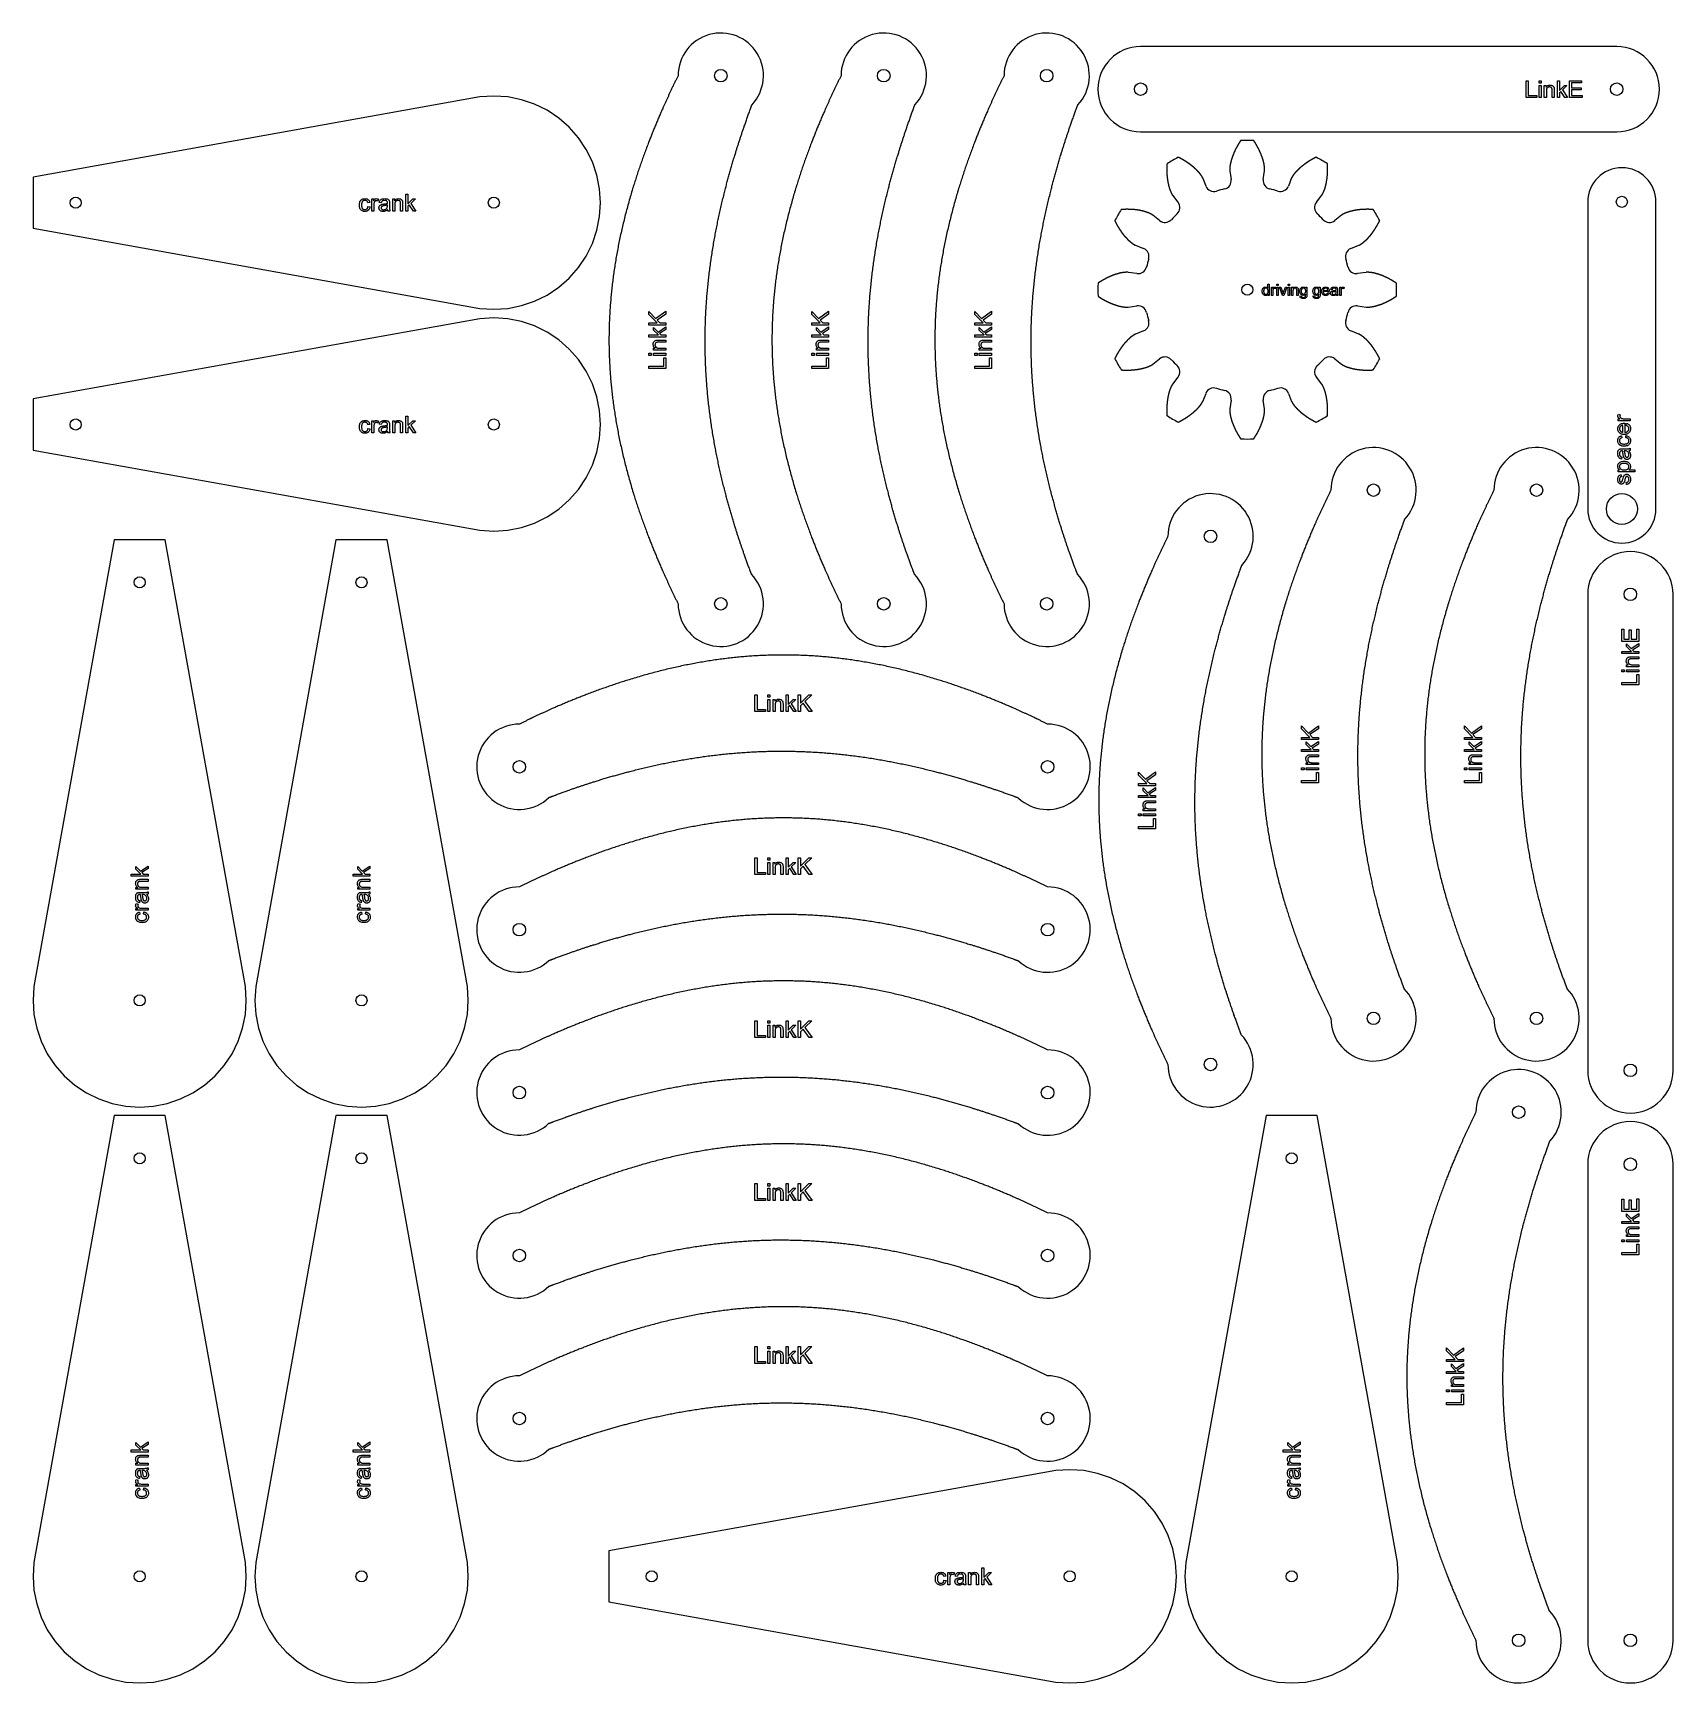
# Model space of a CAD drawing. Header units: millimetres. Extents: x 18 to 1171, y 18 to 1178.
import ezdxf

# ---------------------------------------------------------------- set-up
doc = ezdxf.new("R2010")
doc.units = ezdxf.units.MM
doc.layers.add('cut', color=5, linetype='Continuous', true_color=0x0000ff)
doc.layers.add('line engraving', color=1, linetype='Continuous', true_color=0xff0000)

msp = doc.modelspace()

# ---------------------------------------------------------------- linework, layer by layer
at = {"layer": 'cut', "color": 5, "true_color": 0x0000ff}
for p, q in [((859.5, 1081.5), (860.4, 1075.4)), ((883.1, 1075.4), (884, 1081.5)), ((842.8, 1070.7), (840.5, 1076.4)), ((903, 1076.4), (900.7, 1070.7)), ((819.3, 1064.2), (823.1, 1059.3)), ((920.4, 1059.3), (924.2, 1064.2)), ((810.2, 1046.4), (805.4, 1050.2)), ((938.1, 1050.2), (933.3, 1046.4)), ((793.2, 1029.1), (798.9, 1026.8)), ((944.6, 1026.8), (950.3, 1029.1)), ((794.2, 1009.1), (788.1, 1010)), ((955.4, 1010), (949.3, 1009.1)), ((788.1, 985.6), (794.2, 986.5)), ((949.3, 986.5), (955.4, 985.6)), ((798.9, 968.8), (793.2, 966.5)), ((950.3, 966.5), (944.6, 968.8)), ((805.4, 945.4), (810.2, 949.2)), ((933.3, 949.2), (938.1, 945.4)), ((823.1, 936.3), (819.3, 931.4)), ((924.2, 931.4), (920.4, 936.3)), ((840.5, 919.2), (842.8, 924.9)), ((860.4, 920.2), (859.5, 914.1)), ((884, 914.1), (883.1, 920.2)), ((900.7, 924.9), (903, 919.2))]:
    msp.add_line(p, q, dxfattribs=at)
for points in [[(1131.6, 1168.8), (796.8, 1168.8, 1), (796.8, 1108.8), (1131.6, 1108.8, 1)], [(1111.2, 843.6, 1), (1159.2, 843.6), (1159.2, 1059.6, 0.999274), (1111.2, 1059.6)], [(1111.2, 783.6), (1111.2, 448.8, 1), (1171.2, 448.8), (1171.2, 783.6, 1)], [(1111.2, 382.8), (1111.2, 48, 1), (1171.2, 48), (1171.2, 382.8, 1)]]:
    msp.add_lwpolyline(points, format="xyb", close=True, dxfattribs=at)
for points in [[(342, 984), (351.8, 984.6), (361.4, 986.6), (370.7, 989.7), (379.5, 994), (387.7, 999.5), (395, 1006), (401.5, 1013.3), (406.9, 1021.5), (411.3, 1030.3), (414.4, 1039.6), (416.4, 1049.2), (417, 1059), (416.4, 1068.8), (414.4, 1078.4), (411.3, 1087.7), (406.9, 1096.5), (401.5, 1104.7), (395, 1112), (387.7, 1118.5), (379.5, 1124), (370.7, 1128.3), (361.4, 1131.4), (351.8, 1133.4), (342, 1134), (332.2, 1133.4), (18, 1077), (18, 1041), (332.2, 984.6)], [(342, 828), (351.8, 828.6), (361.4, 830.6), (370.7, 833.7), (379.5, 838), (387.7, 843.5), (395, 850), (401.5, 857.3), (406.9, 865.5), (411.3, 874.3), (414.4, 883.6), (416.4, 893.2), (417, 903), (416.4, 912.8), (414.4, 922.4), (411.3, 931.7), (406.9, 940.5), (401.5, 948.7), (395, 956), (387.7, 962.5), (379.5, 968), (370.7, 972.3), (361.4, 975.4), (351.8, 977.4), (342, 978), (332.2, 977.4), (18, 921), (18, 885), (332.2, 828.6)], [(18, 498), (18.6, 488.2), (20.6, 478.6), (23.7, 469.3), (28, 460.5), (33.5, 452.3), (40, 445), (47.3, 438.5), (55.5, 433.1), (64.3, 428.7), (73.6, 425.6), (83.2, 423.6), (93, 423), (102.8, 423.6), (112.4, 425.6), (121.7, 428.7), (130.5, 433.1), (138.7, 438.5), (146, 445), (152.5, 452.3), (158, 460.5), (162.3, 469.3), (165.4, 478.6), (167.4, 488.2), (168, 498), (167.4, 507.8), (111, 822), (75, 822), (18.6, 507.8)], [(174, 498), (174.6, 488.2), (176.6, 478.6), (179.7, 469.3), (184, 460.5), (189.5, 452.3), (196, 445), (203.3, 438.5), (211.5, 433.1), (220.3, 428.7), (229.6, 425.6), (239.2, 423.6), (249, 423), (258.8, 423.6), (268.4, 425.6), (277.7, 428.7), (286.5, 433.1), (294.7, 438.5), (302, 445), (308.5, 452.3), (314, 460.5), (318.3, 469.3), (321.4, 478.6), (323.4, 488.2), (324, 498), (323.4, 507.8), (267, 822), (231, 822), (174.6, 507.8)], [(18, 93), (18.6, 83.2), (20.6, 73.6), (23.7, 64.3), (28, 55.5), (33.5, 47.3), (40, 40), (47.3, 33.5), (55.5, 28), (64.3, 23.7), (73.6, 20.6), (83.2, 18.6), (93, 18), (102.8, 18.6), (112.4, 20.6), (121.7, 23.7), (130.5, 28), (138.7, 33.5), (146, 40), (152.5, 47.3), (158, 55.5), (162.3, 64.3), (165.4, 73.6), (167.4, 83.2), (168, 93), (167.4, 102.8), (111, 417), (75, 417), (18.6, 102.8)], [(174, 93), (174.6, 83.2), (176.6, 73.6), (179.7, 64.3), (184, 55.5), (189.5, 47.3), (196, 40), (203.3, 33.5), (211.5, 28), (220.3, 23.7), (229.6, 20.6), (239.2, 18.6), (249, 18), (258.8, 18.6), (268.4, 20.6), (277.7, 23.7), (286.5, 28), (294.7, 33.5), (302, 40), (308.5, 47.3), (314, 55.5), (318.3, 64.3), (321.4, 73.6), (323.4, 83.2), (324, 93), (323.4, 102.8), (267, 417), (231, 417), (174.6, 102.8)], [(828, 93), (828.6, 83.2), (830.6, 73.6), (833.7, 64.3), (838, 55.5), (843.5, 47.3), (850, 40), (857.3, 33.5), (865.5, 28), (874.3, 23.7), (883.6, 20.6), (893.2, 18.6), (903, 18), (912.8, 18.6), (922.4, 20.6), (931.7, 23.7), (940.5, 28), (948.7, 33.5), (956, 40), (962.5, 47.3), (968, 55.5), (972.3, 64.3), (975.4, 73.6), (977.4, 83.2), (978, 93), (977.4, 102.8), (921, 417), (885, 417), (828.6, 102.8)], [(747, 18), (756.8, 18.6), (766.4, 20.6), (775.7, 23.7), (784.5, 28), (792.7, 33.5), (800, 40), (806.5, 47.3), (811.9, 55.5), (816.3, 64.3), (819.4, 73.6), (821.4, 83.2), (822, 93), (821.4, 102.8), (819.4, 112.4), (816.3, 121.7), (811.9, 130.5), (806.5, 138.7), (800, 146), (792.7, 152.5), (784.5, 158), (775.7, 162.3), (766.4, 165.4), (756.8, 167.4), (747, 168), (737.2, 167.4), (423, 111), (423, 75), (737.2, 18.6)]]:
    msp.add_lwpolyline(points, close=True, dxfattribs=at)
for centre, radius in [((501.6, 1148.3), 4.4), ((616.2, 1148.3), 4.4), ((730.8, 1148.3), 4.4), ((796.8, 1138.8), 4.4), ((1131.6, 1138.8), 4.4), ((48, 1059), 3.9), ((342, 1059), 3.9), ((1135.2, 1059.6), 3.9), ((871.8, 997.8), 3.9), ((48, 903), 3.9), ((342, 903), 3.9), ((960.6, 856.8), 4.4), ((1075.2, 856.8), 4.4), ((1135.2, 843.6), 10.9), ((846, 824.4), 4.4), ((93, 792), 3.9), ((249, 792), 3.9), ((501.6, 776.9), 4.4), ((616.2, 776.9), 4.4), ((730.8, 776.9), 4.4), ((1141.2, 783.6), 4.4), ((360, 662.3), 4.4), ((731.4, 662.3), 4.4), ((360, 547.8), 4.4), ((731.4, 547.8), 4.4), ((93, 498), 3.9), ((249, 498), 3.9), ((960.6, 485.4), 4.4), ((1075.2, 485.4), 4.4), ((846, 453), 4.4), ((1141.2, 448.8), 4.4), ((360, 433.2), 4.4), ((731.4, 433.2), 4.4), ((1062.6, 419.4), 4.4), ((93, 387), 3.9), ((249, 387), 3.9), ((903, 387), 3.9), ((1141.2, 382.8), 4.4), ((360, 318.6), 4.4), ((731.4, 318.6), 4.4), ((360, 204), 4.4), ((731.4, 204), 4.4), ((93, 93), 3.9), ((249, 93), 3.9), ((453, 93), 3.9), ((747, 93), 3.9), ((903, 93), 3.9), ((1062.6, 48), 4.4), ((1141.2, 48), 4.4)]:
    msp.add_circle(centre, radius, dxfattribs=at)
for centre, radius, start, end in [((501.6, 1148.3), 30, -42.939, 180), ((616.2, 1148.3), 30, -42.939, 180), ((730.8, 1148.3), 30, -42.939, 180), ((871.8, 997.8), 105, 87.5067, 92.4933), ((871.8, 997.8), 105, 117.5067, 122.4933), ((871.8, 997.8), 105, 57.5067, 62.4933), ((848.3, 1072.9), 6, -158.3062, -72.6817), ((871.8, 997.8), 72.6, 102.6817, 107.3183), ((854.5, 1074.5), 6, -77.3183, 8.3062), ((889, 1074.5), 6, 171.6938, -102.6817), ((871.8, 997.8), 72.6, 72.6817, 77.3183), ((895.2, 1072.9), 6, -107.3183, -21.6938), ((818.4, 1055.6), 6, -47.3183, 38.3062), ((925.1, 1055.6), 6, 141.6938, -132.6817), ((871.8, 997.8), 105, 147.5067, 152.4933), ((813.9, 1051.1), 6, -128.3062, -42.6817), ((871.8, 997.8), 72.6, 132.6817, 137.3183), ((871.8, 997.8), 72.6, 42.6817, 47.3183), ((929.6, 1051.1), 6, -137.3183, -51.6938), ((871.8, 997.8), 105, 27.5067, 32.4933), ((796.7, 1021.2), 6, -17.3183, 68.3062), ((946.8, 1021.2), 6, 111.6938, -162.6817), ((795, 1015.1), 6, -98.3062, -12.6817), ((871.8, 997.8), 72.6, 162.6817, 167.3183), ((871.8, 997.8), 72.6, 12.6817, 17.3183), ((948.5, 1015.1), 6, -167.3183, -81.6938), ((871.8, 997.8), 105, 177.5067, -177.5067), ((871.8, 997.8), 105, -2.4933, 2.4933), ((795, 980.5), 6, 12.6817, 98.3062), ((948.5, 980.5), 6, 81.6938, 167.3183), ((796.7, 974.4), 6, -68.3062, 17.3183), ((871.8, 997.8), 72.6, -167.3183, -162.6817), ((946.8, 974.4), 6, 162.6817, -111.6938), ((871.8, 997.8), 72.6, -17.3183, -12.6817), ((871.8, 997.8), 105, -152.4933, -147.5067), ((813.9, 944.5), 6, 42.6817, 128.3062), ((871.8, 997.8), 72.6, -137.3183, -132.6817), ((818.4, 940), 6, -38.3062, 47.3183), ((925.1, 940), 6, 132.6817, -141.6938), ((871.8, 997.8), 72.6, -47.3183, -42.6817), ((929.6, 944.5), 6, 51.6938, 137.3183), ((871.8, 997.8), 105, -32.4933, -27.5067), ((848.3, 922.7), 6, 72.6817, 158.3062), ((871.8, 997.8), 72.6, -107.3183, -102.6817), ((871.8, 997.8), 72.6, -77.3183, -72.6817), ((895.2, 922.7), 6, 21.6938, 107.3183), ((854.5, 921.1), 6, -8.3062, 77.3183), ((889, 921.1), 6, 102.6817, -171.6938), ((871.8, 997.8), 105, -122.4933, -117.5067), ((871.8, 997.8), 105, -62.4933, -57.5067), ((871.8, 997.8), 105, -92.4933, -87.5067), ((960.6, 856.8), 30, -42.939, 180), ((1075.2, 856.8), 30, -42.939, 180), ((846, 824.4), 30, -42.939, 180), ((501.6, 776.9), 30, -180, 43.8887), ((616.2, 776.9), 30, -180, 43.8887), ((730.8, 776.9), 30, -180, 43.8887), ((360, 662.3), 30, 90, -46.1113), ((731.4, 662.3), 30, -132.939, 90), ((360, 547.8), 30, 90, -46.1113), ((731.4, 547.8), 30, -132.939, 90), ((960.6, 485.4), 30, -180, 43.8887), ((1075.2, 485.4), 30, -180, 43.8887), ((846, 453), 30, -180, 43.8887), ((360, 433.2), 30, 90, -46.1113), ((731.4, 433.2), 30, -132.939, 90), ((1062.6, 419.4), 30, -42.939, 180), ((360, 318.6), 30, 90, -46.1113), ((731.4, 318.6), 30, -132.939, 90), ((360, 204), 30, 90, -46.1113), ((731.4, 204), 30, -132.939, 90), ((1062.6, 48), 30, -180, 43.8887)]:
    msp.add_arc(centre, radius, start, end, dxfattribs=at)
for points in [[(471.6, 1148.3), (467.9, 1140.9), (460.9, 1126), (451.2, 1103.8), (440.4, 1074), (430.3, 1036.9), (424.1, 999.8), (421.9, 962.6), (424.1, 925.5), (430.3, 888.3), (440.4, 851.2), (451.2, 821.5), (460.9, 799.2), (467.9, 784.4), (471.6, 776.9)], [(586.2, 1148.3), (582.5, 1140.9), (575.4, 1126), (565.8, 1103.8), (555, 1074), (544.9, 1036.9), (538.7, 999.8), (536.5, 962.6), (538.7, 925.5), (544.9, 888.3), (555, 851.2), (565.8, 821.5), (575.4, 799.2), (582.5, 784.4), (586.2, 776.9)], [(700.8, 1148.3), (697.1, 1140.9), (690, 1126), (680.4, 1103.8), (669.6, 1074), (659.5, 1036.9), (653.2, 999.8), (651.1, 962.6), (653.2, 925.5), (659.5, 888.3), (669.6, 851.2), (680.4, 821.5), (690, 799.2), (697.1, 784.4), (700.8, 776.9)], [(867.2, 1102.7), (867.1, 1102.7), (867.1, 1102.5), (867, 1102.4), (866.8, 1102.1), (866.6, 1101.8), (866.4, 1101.5), (866.2, 1101.2), (866, 1101), (865.9, 1100.7), (865.7, 1100.4), (865.5, 1100.1), (865.3, 1099.8), (865.2, 1099.5), (865, 1099.2), (864.8, 1098.9), (864.7, 1098.6), (864.5, 1098.3), (864.3, 1098), (864.2, 1097.7), (864, 1097.4), (863.8, 1097.1), (863.7, 1096.8), (863.5, 1096.5), (863.4, 1096.2), (863.2, 1095.9), (863.1, 1095.6), (863, 1095.3), (862.8, 1095), (862.7, 1094.7), (862.5, 1094.4), (862.4, 1094.1), (862.3, 1093.8), (862.2, 1093.5), (862, 1093.2), (861.9, 1092.8), (861.8, 1092.5), (861.7, 1092.2), (861.5, 1091.9), (861.4, 1091.6), (861.3, 1091.3), (861.2, 1091), (861.1, 1090.7), (861, 1090.4), (860.9, 1090.1), (860.8, 1089.8), (860.7, 1089.5), (860.6, 1089.2), (860.5, 1088.9), (860.5, 1088.6), (860.4, 1088.2), (860.3, 1087.9), (860.2, 1087.6), (860.1, 1087.3), (860.1, 1087), (860, 1086.7), (859.9, 1086.4), (859.9, 1086.1), (859.8, 1085.8), (859.8, 1085.5), (859.7, 1085.2), (859.7, 1084.9), (859.6, 1084.5), (859.6, 1084.2), (859.6, 1083.9), (859.5, 1083.6), (859.5, 1083.3), (859.5, 1083), (859.5, 1082.7), (859.5, 1082.4), (859.5, 1082.1), (859.5, 1081.9), (859.5, 1081.7), (859.5, 1081.6), (859.5, 1081.5)], [(884, 1081.5), (884, 1081.6), (884, 1081.7), (884, 1081.9), (884, 1082.1), (884, 1082.4), (884, 1082.7), (884, 1083), (884, 1083.3), (884, 1083.6), (883.9, 1083.9), (883.9, 1084.2), (883.9, 1084.5), (883.8, 1084.9), (883.8, 1085.2), (883.7, 1085.5), (883.7, 1085.8), (883.6, 1086.1), (883.6, 1086.4), (883.5, 1086.7), (883.4, 1087), (883.4, 1087.3), (883.3, 1087.6), (883.2, 1087.9), (883.1, 1088.2), (883.1, 1088.6), (883, 1088.9), (882.9, 1089.2), (882.8, 1089.5), (882.7, 1089.8), (882.6, 1090.1), (882.5, 1090.4), (882.4, 1090.7), (882.3, 1091), (882.2, 1091.3), (882.1, 1091.6), (882, 1091.9), (881.8, 1092.2), (881.7, 1092.5), (881.6, 1092.8), (881.5, 1093.2), (881.4, 1093.5), (881.2, 1093.8), (881.1, 1094.1), (881, 1094.4), (880.8, 1094.7), (880.7, 1095), (880.5, 1095.3), (880.4, 1095.6), (880.3, 1095.9), (880.1, 1096.2), (880, 1096.5), (879.8, 1096.8), (879.7, 1097.1), (879.5, 1097.4), (879.3, 1097.7), (879.2, 1098), (879, 1098.3), (878.9, 1098.6), (878.7, 1098.9), (878.5, 1099.2), (878.3, 1099.5), (878.2, 1099.8), (878, 1100.1), (877.8, 1100.4), (877.6, 1100.7), (877.5, 1101), (877.3, 1101.2), (877.1, 1101.5), (876.9, 1101.8), (876.7, 1102.1), (876.6, 1102.4), (876.4, 1102.5), (876.4, 1102.7), (876.3, 1102.7)], [(840.5, 1076.4), (840.5, 1076.4), (840.4, 1076.6), (840.3, 1076.7), (840.2, 1076.9), (840.1, 1077.2), (839.9, 1077.5), (839.8, 1077.7), (839.6, 1078), (839.4, 1078.2), (839.2, 1078.5), (839.1, 1078.7), (838.9, 1079), (838.7, 1079.2), (838.5, 1079.5), (838.3, 1079.7), (838.1, 1080), (837.9, 1080.2), (837.7, 1080.4), (837.5, 1080.7), (837.3, 1080.9), (837.1, 1081.1), (836.8, 1081.4), (836.6, 1081.6), (836.4, 1081.8), (836.2, 1082), (835.9, 1082.3), (835.7, 1082.5), (835.5, 1082.7), (835.2, 1082.9), (835, 1083.1), (834.8, 1083.4), (834.5, 1083.6), (834.3, 1083.8), (834, 1084), (833.8, 1084.2), (833.5, 1084.4), (833.3, 1084.6), (833, 1084.8), (832.8, 1085), (832.5, 1085.2), (832.2, 1085.4), (832, 1085.6), (831.7, 1085.8), (831.4, 1086), (831.2, 1086.2), (830.9, 1086.4), (830.6, 1086.6), (830.4, 1086.8), (830.1, 1087), (829.8, 1087.2), (829.5, 1087.4), (829.2, 1087.6), (829, 1087.7), (828.7, 1087.9), (828.4, 1088.1), (828.1, 1088.3), (827.8, 1088.5), (827.5, 1088.6), (827.2, 1088.8), (826.9, 1089), (826.6, 1089.2), (826.3, 1089.3), (826, 1089.5), (825.7, 1089.7), (825.4, 1089.8), (825.1, 1090), (824.8, 1090.2), (824.5, 1090.3), (824.2, 1090.5), (823.9, 1090.6), (823.6, 1090.8), (823.4, 1090.8), (823.3, 1090.9), (823.3, 1090.9)], [(920.2, 1090.9), (920.2, 1090.9), (920.1, 1090.8), (919.9, 1090.8), (919.6, 1090.6), (919.3, 1090.5), (919, 1090.3), (918.7, 1090.2), (918.4, 1090), (918.1, 1089.8), (917.8, 1089.7), (917.5, 1089.5), (917.2, 1089.3), (916.9, 1089.2), (916.6, 1089), (916.3, 1088.8), (916, 1088.6), (915.7, 1088.5), (915.4, 1088.3), (915.1, 1088.1), (914.8, 1087.9), (914.5, 1087.7), (914.3, 1087.6), (914, 1087.4), (913.7, 1087.2), (913.4, 1087), (913.1, 1086.8), (912.9, 1086.6), (912.6, 1086.4), (912.3, 1086.2), (912.1, 1086), (911.8, 1085.8), (911.5, 1085.6), (911.3, 1085.4), (911, 1085.2), (910.7, 1085), (910.5, 1084.8), (910.2, 1084.6), (910, 1084.4), (909.7, 1084.2), (909.5, 1084), (909.2, 1083.8), (909, 1083.6), (908.7, 1083.4), (908.5, 1083.1), (908.3, 1082.9), (908, 1082.7), (907.8, 1082.5), (907.6, 1082.3), (907.3, 1082), (907.1, 1081.8), (906.9, 1081.6), (906.7, 1081.4), (906.4, 1081.1), (906.2, 1080.9), (906, 1080.7), (905.8, 1080.4), (905.6, 1080.2), (905.4, 1080), (905.2, 1079.7), (905, 1079.5), (904.8, 1079.2), (904.6, 1079), (904.4, 1078.7), (904.3, 1078.5), (904.1, 1078.2), (903.9, 1078), (903.7, 1077.7), (903.6, 1077.5), (903.4, 1077.2), (903.3, 1076.9), (903.2, 1076.7), (903.1, 1076.6), (903, 1076.4), (903, 1076.4)], [(815.3, 1086.4), (815.3, 1086.3), (815.3, 1086.2), (815.3, 1086), (815.3, 1085.7), (815.3, 1085.3), (815.3, 1085), (815.3, 1084.6), (815.2, 1084.3), (815.2, 1083.9), (815.2, 1083.6), (815.2, 1083.2), (815.2, 1082.9), (815.2, 1082.6), (815.2, 1082.2), (815.2, 1081.9), (815.2, 1081.5), (815.2, 1081.2), (815.2, 1080.9), (815.2, 1080.5), (815.3, 1080.2), (815.3, 1079.8), (815.3, 1079.5), (815.3, 1079.2), (815.3, 1078.8), (815.3, 1078.5), (815.4, 1078.2), (815.4, 1077.8), (815.4, 1077.5), (815.5, 1077.2), (815.5, 1076.8), (815.5, 1076.5), (815.6, 1076.2), (815.6, 1075.8), (815.7, 1075.5), (815.7, 1075.2), (815.8, 1074.9), (815.8, 1074.5), (815.9, 1074.2), (815.9, 1073.9), (816, 1073.6), (816, 1073.3), (816.1, 1072.9), (816.2, 1072.6), (816.2, 1072.3), (816.3, 1072), (816.4, 1071.7), (816.4, 1071.4), (816.5, 1071.1), (816.6, 1070.7), (816.7, 1070.4), (816.8, 1070.1), (816.8, 1069.8), (816.9, 1069.5), (817, 1069.2), (817.1, 1068.9), (817.2, 1068.6), (817.3, 1068.3), (817.4, 1068), (817.5, 1067.7), (817.7, 1067.4), (817.8, 1067.2), (817.9, 1066.9), (818, 1066.6), (818.1, 1066.3), (818.3, 1066), (818.4, 1065.8), (818.5, 1065.5), (818.7, 1065.2), (818.8, 1064.9), (819, 1064.7), (819.1, 1064.5), (819.2, 1064.3), (819.3, 1064.2), (819.3, 1064.2)], [(924.2, 1064.2), (924.2, 1064.2), (924.3, 1064.3), (924.4, 1064.5), (924.5, 1064.7), (924.7, 1064.9), (924.8, 1065.2), (925, 1065.5), (925.1, 1065.8), (925.2, 1066), (925.4, 1066.3), (925.5, 1066.6), (925.6, 1066.9), (925.7, 1067.2), (925.8, 1067.4), (926, 1067.7), (926.1, 1068), (926.2, 1068.3), (926.3, 1068.6), (926.4, 1068.9), (926.5, 1069.2), (926.6, 1069.5), (926.7, 1069.8), (926.7, 1070.1), (926.8, 1070.4), (926.9, 1070.7), (927, 1071.1), (927.1, 1071.4), (927.1, 1071.7), (927.2, 1072), (927.3, 1072.3), (927.4, 1072.6), (927.4, 1072.9), (927.5, 1073.3), (927.5, 1073.6), (927.6, 1073.9), (927.6, 1074.2), (927.7, 1074.5), (927.8, 1074.9), (927.8, 1075.2), (927.8, 1075.5), (927.9, 1075.8), (927.9, 1076.2), (928, 1076.5), (928, 1076.8), (928, 1077.2), (928.1, 1077.5), (928.1, 1077.8), (928.1, 1078.2), (928.2, 1078.5), (928.2, 1078.8), (928.2, 1079.2), (928.2, 1079.5), (928.2, 1079.8), (928.3, 1080.2), (928.3, 1080.5), (928.3, 1080.9), (928.3, 1081.2), (928.3, 1081.5), (928.3, 1081.9), (928.3, 1082.2), (928.3, 1082.6), (928.3, 1082.9), (928.3, 1083.2), (928.3, 1083.6), (928.3, 1083.9), (928.3, 1084.3), (928.3, 1084.6), (928.2, 1085), (928.2, 1085.3), (928.2, 1085.7), (928.2, 1086), (928.2, 1086.2), (928.2, 1086.3), (928.2, 1086.4)], [(778.6, 1046.3), (778.7, 1046.2), (778.7, 1046.1), (778.8, 1045.9), (778.9, 1045.7), (779.1, 1045.4), (779.3, 1045.1), (779.4, 1044.7), (779.6, 1044.4), (779.7, 1044.1), (779.9, 1043.8), (780.1, 1043.5), (780.2, 1043.2), (780.4, 1042.9), (780.6, 1042.6), (780.8, 1042.3), (780.9, 1042), (781.1, 1041.8), (781.3, 1041.5), (781.5, 1041.2), (781.6, 1040.9), (781.8, 1040.6), (782, 1040.3), (782.2, 1040), (782.4, 1039.8), (782.6, 1039.5), (782.8, 1039.2), (782.9, 1038.9), (783.1, 1038.7), (783.3, 1038.4), (783.5, 1038.1), (783.7, 1037.8), (783.9, 1037.6), (784.1, 1037.3), (784.3, 1037.1), (784.5, 1036.8), (784.7, 1036.5), (784.9, 1036.3), (785.1, 1036), (785.3, 1035.8), (785.6, 1035.5), (785.8, 1035.3), (786, 1035), (786.2, 1034.8), (786.4, 1034.6), (786.6, 1034.3), (786.9, 1034.1), (787.1, 1033.9), (787.3, 1033.6), (787.5, 1033.4), (787.7, 1033.2), (788, 1032.9), (788.2, 1032.7), (788.4, 1032.5), (788.7, 1032.3), (788.9, 1032.1), (789.1, 1031.9), (789.4, 1031.7), (789.6, 1031.5), (789.8, 1031.3), (790.1, 1031.1), (790.3, 1030.9), (790.6, 1030.7), (790.8, 1030.5), (791.1, 1030.3), (791.3, 1030.2), (791.6, 1030), (791.8, 1029.8), (792.1, 1029.6), (792.4, 1029.5), (792.6, 1029.3), (792.8, 1029.2), (793, 1029.1), (793.1, 1029.1), (793.2, 1029.1)], [(805.4, 1050.2), (805.3, 1050.3), (805.2, 1050.3), (805.1, 1050.5), (804.9, 1050.6), (804.6, 1050.7), (804.4, 1050.9), (804.1, 1051), (803.8, 1051.2), (803.5, 1051.3), (803.3, 1051.4), (803, 1051.5), (802.7, 1051.7), (802.4, 1051.8), (802.1, 1051.9), (801.8, 1052), (801.5, 1052.1), (801.2, 1052.2), (800.9, 1052.3), (800.6, 1052.4), (800.3, 1052.5), (800, 1052.6), (799.7, 1052.7), (799.4, 1052.8), (799.1, 1052.9), (798.8, 1053), (798.5, 1053), (798.2, 1053.1), (797.9, 1053.2), (797.6, 1053.3), (797.3, 1053.3), (796.9, 1053.4), (796.6, 1053.5), (796.3, 1053.5), (796, 1053.6), (795.7, 1053.7), (795.3, 1053.7), (795, 1053.8), (794.7, 1053.8), (794.4, 1053.9), (794, 1053.9), (793.7, 1053.9), (793.4, 1054), (793.1, 1054), (792.7, 1054.1), (792.4, 1054.1), (792.1, 1054.1), (791.7, 1054.2), (791.4, 1054.2), (791.1, 1054.2), (790.7, 1054.2), (790.4, 1054.3), (790.1, 1054.3), (789.7, 1054.3), (789.4, 1054.3), (789.1, 1054.3), (788.7, 1054.3), (788.4, 1054.3), (788, 1054.3), (787.7, 1054.4), (787.3, 1054.4), (787, 1054.4), (786.7, 1054.4), (786.3, 1054.3), (786, 1054.3), (785.6, 1054.3), (785.3, 1054.3), (784.9, 1054.3), (784.6, 1054.3), (784.2, 1054.3), (783.9, 1054.3), (783.6, 1054.2), (783.4, 1054.2), (783.3, 1054.2), (783.2, 1054.2)], [(960.3, 1054.2), (960.2, 1054.2), (960.1, 1054.2), (959.9, 1054.2), (959.6, 1054.3), (959.3, 1054.3), (958.9, 1054.3), (958.6, 1054.3), (958.2, 1054.3), (957.9, 1054.3), (957.5, 1054.3), (957.2, 1054.3), (956.8, 1054.4), (956.5, 1054.4), (956.2, 1054.4), (955.8, 1054.4), (955.5, 1054.3), (955.1, 1054.3), (954.8, 1054.3), (954.5, 1054.3), (954.1, 1054.3), (953.8, 1054.3), (953.4, 1054.3), (953.1, 1054.3), (952.8, 1054.2), (952.4, 1054.2), (952.1, 1054.2), (951.8, 1054.2), (951.4, 1054.1), (951.1, 1054.1), (950.8, 1054.1), (950.4, 1054), (950.1, 1054), (949.8, 1053.9), (949.5, 1053.9), (949.1, 1053.9), (948.8, 1053.8), (948.5, 1053.8), (948.2, 1053.7), (947.8, 1053.7), (947.5, 1053.6), (947.2, 1053.5), (946.9, 1053.5), (946.6, 1053.4), (946.2, 1053.3), (945.9, 1053.3), (945.6, 1053.2), (945.3, 1053.1), (945, 1053), (944.7, 1053), (944.4, 1052.9), (944.1, 1052.8), (943.8, 1052.7), (943.5, 1052.6), (943.2, 1052.5), (942.9, 1052.4), (942.6, 1052.3), (942.3, 1052.2), (942, 1052.1), (941.7, 1052), (941.4, 1051.9), (941.1, 1051.8), (940.8, 1051.7), (940.5, 1051.5), (940.2, 1051.4), (940, 1051.3), (939.7, 1051.2), (939.4, 1051), (939.1, 1050.9), (938.9, 1050.7), (938.6, 1050.6), (938.4, 1050.5), (938.3, 1050.3), (938.2, 1050.3), (938.1, 1050.2)], [(950.3, 1029.1), (950.4, 1029.1), (950.5, 1029.1), (950.7, 1029.2), (950.9, 1029.3), (951.1, 1029.5), (951.4, 1029.6), (951.7, 1029.8), (951.9, 1030), (952.2, 1030.2), (952.4, 1030.3), (952.7, 1030.5), (952.9, 1030.7), (953.2, 1030.9), (953.4, 1031.1), (953.7, 1031.3), (953.9, 1031.5), (954.1, 1031.7), (954.4, 1031.9), (954.6, 1032.1), (954.8, 1032.3), (955.1, 1032.5), (955.3, 1032.7), (955.5, 1032.9), (955.8, 1033.2), (956, 1033.4), (956.2, 1033.6), (956.4, 1033.9), (956.7, 1034.1), (956.9, 1034.3), (957.1, 1034.6), (957.3, 1034.8), (957.5, 1035), (957.7, 1035.3), (957.9, 1035.5), (958.2, 1035.8), (958.4, 1036), (958.6, 1036.3), (958.8, 1036.5), (959, 1036.8), (959.2, 1037.1), (959.4, 1037.3), (959.6, 1037.6), (959.8, 1037.8), (960, 1038.1), (960.2, 1038.4), (960.4, 1038.7), (960.6, 1038.9), (960.7, 1039.2), (960.9, 1039.5), (961.1, 1039.8), (961.3, 1040), (961.5, 1040.3), (961.7, 1040.6), (961.9, 1040.9), (962, 1041.2), (962.2, 1041.5), (962.4, 1041.8), (962.6, 1042), (962.7, 1042.3), (962.9, 1042.6), (963.1, 1042.9), (963.3, 1043.2), (963.4, 1043.5), (963.6, 1043.8), (963.8, 1044.1), (963.9, 1044.4), (964.1, 1044.7), (964.3, 1045.1), (964.4, 1045.4), (964.6, 1045.7), (964.7, 1045.9), (964.8, 1046.1), (964.9, 1046.2), (964.9, 1046.3)], [(788.1, 1010), (788, 1010), (787.9, 1010.1), (787.7, 1010.1), (787.5, 1010.1), (787.2, 1010.1), (786.9, 1010.1), (786.5, 1010.1), (786.2, 1010), (785.9, 1010), (785.6, 1010), (785.3, 1010), (785, 1009.9), (784.7, 1009.9), (784.4, 1009.8), (784.1, 1009.8), (783.8, 1009.7), (783.5, 1009.7), (783.2, 1009.6), (782.9, 1009.6), (782.6, 1009.5), (782.2, 1009.4), (781.9, 1009.4), (781.6, 1009.3), (781.3, 1009.2), (781, 1009.1), (780.7, 1009), (780.4, 1008.9), (780.1, 1008.8), (779.8, 1008.8), (779.5, 1008.7), (779.2, 1008.6), (778.9, 1008.5), (778.6, 1008.3), (778.2, 1008.2), (777.9, 1008.1), (777.6, 1008), (777.3, 1007.9), (777, 1007.8), (776.7, 1007.7), (776.4, 1007.5), (776.1, 1007.4), (775.8, 1007.3), (775.5, 1007.2), (775.2, 1007), (774.9, 1006.9), (774.6, 1006.7), (774.3, 1006.6), (774, 1006.5), (773.7, 1006.3), (773.4, 1006.2), (773.1, 1006), (772.8, 1005.9), (772.5, 1005.7), (772.2, 1005.6), (771.9, 1005.4), (771.6, 1005.2), (771.3, 1005.1), (771, 1004.9), (770.7, 1004.7), (770.4, 1004.6), (770.1, 1004.4), (769.8, 1004.2), (769.5, 1004.1), (769.2, 1003.9), (768.9, 1003.7), (768.6, 1003.5), (768.3, 1003.3), (768, 1003.1), (767.7, 1003), (767.4, 1002.8), (767.2, 1002.6), (767, 1002.5), (766.9, 1002.4), (766.9, 1002.4)], [(976.7, 1002.4), (976.6, 1002.4), (976.5, 1002.5), (976.3, 1002.6), (976.1, 1002.8), (975.8, 1003), (975.5, 1003.1), (975.2, 1003.3), (974.9, 1003.5), (974.6, 1003.7), (974.3, 1003.9), (974, 1004.1), (973.7, 1004.2), (973.4, 1004.4), (973.1, 1004.6), (972.8, 1004.7), (972.5, 1004.9), (972.2, 1005.1), (971.9, 1005.2), (971.6, 1005.4), (971.3, 1005.6), (971, 1005.7), (970.7, 1005.9), (970.4, 1006), (970.1, 1006.2), (969.8, 1006.3), (969.5, 1006.5), (969.2, 1006.6), (968.9, 1006.7), (968.6, 1006.9), (968.3, 1007), (968, 1007.2), (967.7, 1007.3), (967.4, 1007.4), (967.1, 1007.5), (966.8, 1007.7), (966.5, 1007.8), (966.2, 1007.9), (965.9, 1008), (965.6, 1008.1), (965.3, 1008.2), (965, 1008.3), (964.6, 1008.5), (964.3, 1008.6), (964, 1008.7), (963.7, 1008.8), (963.4, 1008.8), (963.1, 1008.9), (962.8, 1009), (962.5, 1009.1), (962.2, 1009.2), (961.9, 1009.3), (961.6, 1009.4), (961.3, 1009.4), (961, 1009.5), (960.6, 1009.6), (960.3, 1009.6), (960, 1009.7), (959.7, 1009.7), (959.4, 1009.8), (959.1, 1009.8), (958.8, 1009.9), (958.5, 1009.9), (958.2, 1010), (957.9, 1010), (957.6, 1010), (957.3, 1010), (957, 1010.1), (956.7, 1010.1), (956.3, 1010.1), (956, 1010.1), (955.8, 1010.1), (955.6, 1010.1), (955.5, 1010), (955.4, 1010)], [(766.9, 993.2), (766.9, 993.2), (767, 993.1), (767.2, 993), (767.4, 992.9), (767.7, 992.7), (768, 992.5), (768.3, 992.3), (768.6, 992.1), (768.9, 991.9), (769.2, 991.7), (769.5, 991.6), (769.8, 991.4), (770.1, 991.2), (770.4, 991), (770.7, 990.9), (771, 990.7), (771.3, 990.5), (771.6, 990.4), (771.9, 990.2), (772.2, 990.1), (772.5, 989.9), (772.8, 989.8), (773.1, 989.6), (773.4, 989.5), (773.7, 989.3), (774, 989.2), (774.3, 989), (774.6, 988.9), (774.9, 988.7), (775.2, 988.6), (775.5, 988.5), (775.8, 988.3), (776.1, 988.2), (776.4, 988.1), (776.7, 988), (777, 987.8), (777.3, 987.7), (777.6, 987.6), (777.9, 987.5), (778.2, 987.4), (778.6, 987.3), (778.9, 987.2), (779.2, 987.1), (779.5, 987), (779.8, 986.9), (780.1, 986.8), (780.4, 986.7), (780.7, 986.6), (781, 986.5), (781.3, 986.4), (781.6, 986.3), (781.9, 986.3), (782.2, 986.2), (782.6, 986.1), (782.9, 986.1), (783.2, 986), (783.5, 985.9), (783.8, 985.9), (784.1, 985.8), (784.4, 985.8), (784.7, 985.7), (785, 985.7), (785.3, 985.7), (785.6, 985.6), (785.9, 985.6), (786.2, 985.6), (786.5, 985.6), (786.9, 985.5), (787.2, 985.5), (787.5, 985.5), (787.7, 985.6), (787.9, 985.6), (788, 985.6), (788.1, 985.6)], [(955.4, 985.6), (955.5, 985.6), (955.6, 985.6), (955.8, 985.6), (956, 985.5), (956.3, 985.5), (956.7, 985.5), (957, 985.6), (957.3, 985.6), (957.6, 985.6), (957.9, 985.6), (958.2, 985.7), (958.5, 985.7), (958.8, 985.7), (959.1, 985.8), (959.4, 985.8), (959.7, 985.9), (960, 985.9), (960.3, 986), (960.6, 986.1), (961, 986.1), (961.3, 986.2), (961.6, 986.3), (961.9, 986.3), (962.2, 986.4), (962.5, 986.5), (962.8, 986.6), (963.1, 986.7), (963.4, 986.8), (963.7, 986.9), (964, 987), (964.3, 987.1), (964.6, 987.2), (965, 987.3), (965.3, 987.4), (965.6, 987.5), (965.9, 987.6), (966.2, 987.7), (966.5, 987.8), (966.8, 988), (967.1, 988.1), (967.4, 988.2), (967.7, 988.3), (968, 988.5), (968.3, 988.6), (968.6, 988.7), (968.9, 988.9), (969.2, 989), (969.5, 989.2), (969.8, 989.3), (970.1, 989.5), (970.4, 989.6), (970.7, 989.8), (971, 989.9), (971.3, 990.1), (971.6, 990.2), (971.9, 990.4), (972.2, 990.5), (972.5, 990.7), (972.8, 990.9), (973.1, 991), (973.4, 991.2), (973.7, 991.4), (974, 991.6), (974.3, 991.7), (974.6, 991.9), (974.9, 992.1), (975.2, 992.3), (975.5, 992.5), (975.8, 992.7), (976.1, 992.9), (976.3, 993), (976.5, 993.1), (976.6, 993.2), (976.7, 993.2)], [(793.2, 966.5), (793.1, 966.5), (793, 966.5), (792.8, 966.4), (792.6, 966.3), (792.4, 966.1), (792.1, 966), (791.8, 965.8), (791.6, 965.6), (791.3, 965.5), (791.1, 965.3), (790.8, 965.1), (790.6, 964.9), (790.3, 964.7), (790.1, 964.6), (789.8, 964.4), (789.6, 964.2), (789.4, 964), (789.1, 963.7), (788.9, 963.5), (788.7, 963.3), (788.4, 963.1), (788.2, 962.9), (788, 962.7), (787.7, 962.5), (787.5, 962.2), (787.3, 962), (787.1, 961.8), (786.9, 961.5), (786.6, 961.3), (786.4, 961.1), (786.2, 960.8), (786, 960.6), (785.8, 960.3), (785.6, 960.1), (785.3, 959.8), (785.1, 959.6), (784.9, 959.3), (784.7, 959.1), (784.5, 958.8), (784.3, 958.6), (784.1, 958.3), (783.9, 958), (783.7, 957.8), (783.5, 957.5), (783.3, 957.2), (783.1, 957), (782.9, 956.7), (782.8, 956.4), (782.6, 956.1), (782.4, 955.9), (782.2, 955.6), (782, 955.3), (781.8, 955), (781.6, 954.7), (781.5, 954.4), (781.3, 954.2), (781.1, 953.9), (780.9, 953.6), (780.8, 953.3), (780.6, 953), (780.4, 952.7), (780.2, 952.4), (780.1, 952.1), (779.9, 951.8), (779.7, 951.5), (779.6, 951.2), (779.4, 950.9), (779.3, 950.6), (779.1, 950.3), (778.9, 949.9), (778.8, 949.7), (778.7, 949.5), (778.7, 949.4), (778.6, 949.3)], [(964.9, 949.3), (964.9, 949.4), (964.8, 949.5), (964.7, 949.7), (964.6, 949.9), (964.4, 950.3), (964.3, 950.6), (964.1, 950.9), (963.9, 951.2), (963.8, 951.5), (963.6, 951.8), (963.4, 952.1), (963.3, 952.4), (963.1, 952.7), (962.9, 953), (962.7, 953.3), (962.6, 953.6), (962.4, 953.9), (962.2, 954.2), (962, 954.4), (961.9, 954.7), (961.7, 955), (961.5, 955.3), (961.3, 955.6), (961.1, 955.9), (960.9, 956.1), (960.7, 956.4), (960.6, 956.7), (960.4, 957), (960.2, 957.2), (960, 957.5), (959.8, 957.8), (959.6, 958), (959.4, 958.3), (959.2, 958.6), (959, 958.8), (958.8, 959.1), (958.6, 959.3), (958.4, 959.6), (958.2, 959.8), (957.9, 960.1), (957.7, 960.3), (957.5, 960.6), (957.3, 960.8), (957.1, 961.1), (956.9, 961.3), (956.7, 961.5), (956.4, 961.8), (956.2, 962), (956, 962.2), (955.8, 962.5), (955.5, 962.7), (955.3, 962.9), (955.1, 963.1), (954.8, 963.3), (954.6, 963.5), (954.4, 963.7), (954.1, 964), (953.9, 964.2), (953.7, 964.4), (953.4, 964.6), (953.2, 964.7), (952.9, 964.9), (952.7, 965.1), (952.4, 965.3), (952.2, 965.5), (951.9, 965.6), (951.7, 965.8), (951.4, 966), (951.1, 966.1), (950.9, 966.3), (950.7, 966.4), (950.5, 966.5), (950.4, 966.5), (950.3, 966.5)], [(783.2, 941.4), (783.3, 941.4), (783.4, 941.4), (783.6, 941.4), (783.9, 941.4), (784.2, 941.3), (784.6, 941.3), (784.9, 941.3), (785.3, 941.3), (785.6, 941.3), (786, 941.3), (786.3, 941.3), (786.7, 941.3), (787, 941.3), (787.3, 941.3), (787.7, 941.3), (788, 941.3), (788.4, 941.3), (788.7, 941.3), (789.1, 941.3), (789.4, 941.3), (789.7, 941.3), (790.1, 941.3), (790.4, 941.4), (790.7, 941.4), (791.1, 941.4), (791.4, 941.4), (791.7, 941.5), (792.1, 941.5), (792.4, 941.5), (792.7, 941.6), (793.1, 941.6), (793.4, 941.6), (793.7, 941.7), (794, 941.7), (794.4, 941.8), (794.7, 941.8), (795, 941.9), (795.3, 941.9), (795.7, 942), (796, 942), (796.3, 942.1), (796.6, 942.1), (796.9, 942.2), (797.3, 942.3), (797.6, 942.3), (797.9, 942.4), (798.2, 942.5), (798.5, 942.6), (798.8, 942.7), (799.1, 942.7), (799.4, 942.8), (799.7, 942.9), (800, 943), (800.3, 943.1), (800.6, 943.2), (800.9, 943.3), (801.2, 943.4), (801.5, 943.5), (801.8, 943.6), (802.1, 943.7), (802.4, 943.8), (802.7, 944), (803, 944.1), (803.3, 944.2), (803.5, 944.3), (803.8, 944.5), (804.1, 944.6), (804.4, 944.7), (804.6, 944.9), (804.9, 945), (805.1, 945.2), (805.2, 945.3), (805.3, 945.3), (805.4, 945.4)], [(938.1, 945.4), (938.2, 945.3), (938.3, 945.3), (938.4, 945.2), (938.6, 945), (938.9, 944.9), (939.1, 944.7), (939.4, 944.6), (939.7, 944.5), (940, 944.3), (940.2, 944.2), (940.5, 944.1), (940.8, 944), (941.1, 943.8), (941.4, 943.7), (941.7, 943.6), (942, 943.5), (942.3, 943.4), (942.6, 943.3), (942.9, 943.2), (943.2, 943.1), (943.5, 943), (943.8, 942.9), (944.1, 942.8), (944.4, 942.7), (944.7, 942.7), (945, 942.6), (945.3, 942.5), (945.6, 942.4), (945.9, 942.3), (946.2, 942.3), (946.6, 942.2), (946.9, 942.1), (947.2, 942.1), (947.5, 942), (947.8, 942), (948.2, 941.9), (948.5, 941.9), (948.8, 941.8), (949.1, 941.8), (949.5, 941.7), (949.8, 941.7), (950.1, 941.6), (950.4, 941.6), (950.8, 941.6), (951.1, 941.5), (951.4, 941.5), (951.8, 941.5), (952.1, 941.4), (952.4, 941.4), (952.8, 941.4), (953.1, 941.4), (953.4, 941.3), (953.8, 941.3), (954.1, 941.3), (954.5, 941.3), (954.8, 941.3), (955.1, 941.3), (955.5, 941.3), (955.8, 941.3), (956.2, 941.3), (956.5, 941.3), (956.8, 941.3), (957.2, 941.3), (957.5, 941.3), (957.9, 941.3), (958.2, 941.3), (958.6, 941.3), (958.9, 941.3), (959.3, 941.3), (959.6, 941.4), (959.9, 941.4), (960.1, 941.4), (960.2, 941.4), (960.3, 941.4)], [(819.3, 931.4), (819.3, 931.4), (819.2, 931.3), (819.1, 931.2), (819, 930.9), (818.8, 930.7), (818.7, 930.4), (818.5, 930.1), (818.4, 929.9), (818.3, 929.6), (818.1, 929.3), (818, 929), (817.9, 928.8), (817.8, 928.5), (817.7, 928.2), (817.5, 927.9), (817.4, 927.6), (817.3, 927.3), (817.2, 927), (817.1, 926.7), (817, 926.4), (816.9, 926.1), (816.8, 925.8), (816.8, 925.5), (816.7, 925.2), (816.6, 924.9), (816.5, 924.6), (816.4, 924.3), (816.4, 923.9), (816.3, 923.6), (816.2, 923.3), (816.2, 923), (816.1, 922.7), (816, 922.4), (816, 922), (815.9, 921.7), (815.9, 921.4), (815.8, 921.1), (815.8, 920.8), (815.7, 920.4), (815.7, 920.1), (815.6, 919.8), (815.6, 919.5), (815.5, 919.1), (815.5, 918.8), (815.5, 918.5), (815.4, 918.1), (815.4, 917.8), (815.4, 917.5), (815.3, 917.1), (815.3, 916.8), (815.3, 916.5), (815.3, 916.1), (815.3, 915.8), (815.3, 915.4), (815.2, 915.1), (815.2, 914.8), (815.2, 914.4), (815.2, 914.1), (815.2, 913.7), (815.2, 913.4), (815.2, 913.1), (815.2, 912.7), (815.2, 912.4), (815.2, 912), (815.2, 911.7), (815.2, 911.3), (815.3, 911), (815.3, 910.6), (815.3, 910.3), (815.3, 909.9), (815.3, 909.7), (815.3, 909.5), (815.3, 909.3), (815.3, 909.2)], [(928.2, 909.2), (928.2, 909.3), (928.2, 909.5), (928.2, 909.7), (928.2, 909.9), (928.2, 910.3), (928.2, 910.6), (928.3, 911), (928.3, 911.3), (928.3, 911.7), (928.3, 912), (928.3, 912.4), (928.3, 912.7), (928.3, 913.1), (928.3, 913.4), (928.3, 913.7), (928.3, 914.1), (928.3, 914.4), (928.3, 914.8), (928.3, 915.1), (928.3, 915.4), (928.2, 915.8), (928.2, 916.1), (928.2, 916.5), (928.2, 916.8), (928.2, 917.1), (928.1, 917.5), (928.1, 917.8), (928.1, 918.1), (928, 918.5), (928, 918.8), (928, 919.1), (927.9, 919.5), (927.9, 919.8), (927.8, 920.1), (927.8, 920.4), (927.8, 920.8), (927.7, 921.1), (927.6, 921.4), (927.6, 921.7), (927.5, 922), (927.5, 922.4), (927.4, 922.7), (927.4, 923), (927.3, 923.3), (927.2, 923.6), (927.1, 923.9), (927.1, 924.3), (927, 924.6), (926.9, 924.9), (926.8, 925.2), (926.7, 925.5), (926.7, 925.8), (926.6, 926.1), (926.5, 926.4), (926.4, 926.7), (926.3, 927), (926.2, 927.3), (926.1, 927.6), (926, 927.9), (925.8, 928.2), (925.7, 928.5), (925.6, 928.8), (925.5, 929), (925.4, 929.3), (925.2, 929.6), (925.1, 929.9), (925, 930.1), (924.8, 930.4), (924.7, 930.7), (924.5, 930.9), (924.4, 931.2), (924.3, 931.3), (924.2, 931.4), (924.2, 931.4)], [(823.3, 904.7), (823.3, 904.7), (823.4, 904.8), (823.6, 904.9), (823.9, 905), (824.2, 905.1), (824.5, 905.3), (824.8, 905.5), (825.1, 905.6), (825.4, 905.8), (825.7, 906), (826, 906.1), (826.3, 906.3), (826.6, 906.5), (826.9, 906.6), (827.2, 906.8), (827.5, 907), (827.8, 907.2), (828.1, 907.3), (828.4, 907.5), (828.7, 907.7), (829, 907.9), (829.2, 908.1), (829.5, 908.2), (829.8, 908.4), (830.1, 908.6), (830.4, 908.8), (830.6, 909), (830.9, 909.2), (831.2, 909.4), (831.4, 909.6), (831.7, 909.8), (832, 910), (832.2, 910.2), (832.5, 910.4), (832.8, 910.6), (833, 910.8), (833.3, 911), (833.5, 911.2), (833.8, 911.4), (834, 911.6), (834.3, 911.8), (834.5, 912), (834.8, 912.3), (835, 912.5), (835.2, 912.7), (835.5, 912.9), (835.7, 913.1), (835.9, 913.4), (836.2, 913.6), (836.4, 913.8), (836.6, 914), (836.8, 914.3), (837.1, 914.5), (837.3, 914.7), (837.5, 915), (837.7, 915.2), (837.9, 915.4), (838.1, 915.7), (838.3, 915.9), (838.5, 916.1), (838.7, 916.4), (838.9, 916.6), (839.1, 916.9), (839.2, 917.1), (839.4, 917.4), (839.6, 917.6), (839.8, 917.9), (839.9, 918.2), (840.1, 918.4), (840.2, 918.7), (840.3, 918.9), (840.4, 919.1), (840.5, 919.2), (840.5, 919.2)], [(903, 919.2), (903, 919.2), (903.1, 919.1), (903.2, 918.9), (903.3, 918.7), (903.4, 918.4), (903.6, 918.2), (903.7, 917.9), (903.9, 917.6), (904.1, 917.4), (904.3, 917.1), (904.4, 916.9), (904.6, 916.6), (904.8, 916.4), (905, 916.1), (905.2, 915.9), (905.4, 915.7), (905.6, 915.4), (905.8, 915.2), (906, 915), (906.2, 914.7), (906.4, 914.5), (906.7, 914.3), (906.9, 914), (907.1, 913.8), (907.3, 913.6), (907.6, 913.4), (907.8, 913.1), (908, 912.9), (908.3, 912.7), (908.5, 912.5), (908.7, 912.3), (909, 912), (909.2, 911.8), (909.5, 911.6), (909.7, 911.4), (910, 911.2), (910.2, 911), (910.5, 910.8), (910.7, 910.6), (911, 910.4), (911.3, 910.2), (911.5, 910), (911.8, 909.8), (912.1, 909.6), (912.3, 909.4), (912.6, 909.2), (912.9, 909), (913.1, 908.8), (913.4, 908.6), (913.7, 908.4), (914, 908.2), (914.3, 908.1), (914.5, 907.9), (914.8, 907.7), (915.1, 907.5), (915.4, 907.3), (915.7, 907.2), (916, 907), (916.3, 906.8), (916.6, 906.6), (916.9, 906.5), (917.2, 906.3), (917.5, 906.1), (917.8, 906), (918.1, 905.8), (918.4, 905.6), (918.7, 905.5), (919, 905.3), (919.3, 905.1), (919.6, 905), (919.9, 904.9), (920.1, 904.8), (920.2, 904.7), (920.2, 904.7)], [(859.5, 914.1), (859.5, 914.1), (859.5, 913.9), (859.5, 913.8), (859.5, 913.5), (859.5, 913.2), (859.5, 912.9), (859.5, 912.6), (859.5, 912.3), (859.5, 912), (859.6, 911.7), (859.6, 911.4), (859.6, 911.1), (859.7, 910.8), (859.7, 910.5), (859.8, 910.2), (859.8, 909.8), (859.9, 909.5), (859.9, 909.2), (860, 908.9), (860.1, 908.6), (860.1, 908.3), (860.2, 908), (860.3, 907.7), (860.4, 907.4), (860.5, 907.1), (860.5, 906.8), (860.6, 906.5), (860.7, 906.1), (860.8, 905.8), (860.9, 905.5), (861, 905.2), (861.1, 904.9), (861.2, 904.6), (861.3, 904.3), (861.4, 904), (861.5, 903.7), (861.7, 903.4), (861.8, 903.1), (861.9, 902.8), (862, 902.5), (862.2, 902.2), (862.3, 901.9), (862.4, 901.6), (862.5, 901.3), (862.7, 900.9), (862.8, 900.6), (863, 900.3), (863.1, 900), (863.2, 899.7), (863.4, 899.4), (863.5, 899.1), (863.7, 898.8), (863.8, 898.5), (864, 898.2), (864.2, 897.9), (864.3, 897.6), (864.5, 897.3), (864.7, 897), (864.8, 896.7), (865, 896.4), (865.2, 896.1), (865.3, 895.8), (865.5, 895.6), (865.7, 895.3), (865.9, 895), (866, 894.7), (866.2, 894.4), (866.4, 894.1), (866.6, 893.8), (866.8, 893.5), (867, 893.3), (867.1, 893.1), (867.1, 893), (867.2, 892.9)], [(876.3, 892.9), (876.4, 893), (876.4, 893.1), (876.6, 893.3), (876.7, 893.5), (876.9, 893.8), (877.1, 894.1), (877.3, 894.4), (877.5, 894.7), (877.6, 895), (877.8, 895.3), (878, 895.6), (878.2, 895.8), (878.3, 896.1), (878.5, 896.4), (878.7, 896.7), (878.9, 897), (879, 897.3), (879.2, 897.6), (879.3, 897.9), (879.5, 898.2), (879.7, 898.5), (879.8, 898.8), (880, 899.1), (880.1, 899.4), (880.3, 899.7), (880.4, 900), (880.5, 900.3), (880.7, 900.6), (880.8, 900.9), (881, 901.3), (881.1, 901.6), (881.2, 901.9), (881.4, 902.2), (881.5, 902.5), (881.6, 902.8), (881.7, 903.1), (881.8, 903.4), (882, 903.7), (882.1, 904), (882.2, 904.3), (882.3, 904.6), (882.4, 904.9), (882.5, 905.2), (882.6, 905.5), (882.7, 905.8), (882.8, 906.1), (882.9, 906.5), (883, 906.8), (883.1, 907.1), (883.1, 907.4), (883.2, 907.7), (883.3, 908), (883.4, 908.3), (883.4, 908.6), (883.5, 908.9), (883.6, 909.2), (883.6, 909.5), (883.7, 909.8), (883.7, 910.2), (883.8, 910.5), (883.8, 910.8), (883.9, 911.1), (883.9, 911.4), (883.9, 911.7), (884, 912), (884, 912.3), (884, 912.6), (884, 912.9), (884, 913.2), (884, 913.5), (884, 913.8), (884, 913.9), (884, 914.1), (884, 914.1)], [(930.6, 856.8), (926.9, 849.4), (919.8, 834.5), (910.2, 812.2), (899.4, 782.5), (889.3, 745.4), (883.1, 708.2), (880.9, 671.1), (883.1, 634), (889.3, 596.8), (899.4, 559.7), (910.2, 530), (919.8, 507.7), (926.9, 492.8), (930.6, 485.4)], [(1045.2, 856.8), (1041.5, 849.4), (1034.4, 834.5), (1024.8, 812.2), (1014, 782.5), (1003.9, 745.4), (997.6, 708.2), (995.5, 671.1), (997.6, 634), (1003.9, 596.8), (1014, 559.7), (1024.8, 530), (1034.4, 507.7), (1041.5, 492.8), (1045.2, 485.4)], [(816, 824.4), (812.3, 817), (805.3, 802.1), (795.6, 779.8), (784.8, 750.1), (774.7, 713), (768.5, 675.8), (766.3, 638.7), (768.5, 601.6), (774.7, 564.4), (784.8, 527.3), (795.6, 497.6), (805.3, 475.3), (812.3, 460.4), (816, 453)], [(731.4, 692.3), (724, 696), (709.1, 703.1), (686.8, 712.7), (657.1, 723.5), (620, 733.6), (582.8, 739.8), (545.7, 742), (508.6, 739.8), (471.4, 733.6), (434.3, 723.5), (404.6, 712.7), (382.3, 703.1), (367.4, 696), (360, 692.3)], [(731.4, 577.8), (724, 581.4), (709.1, 588.5), (686.8, 598.1), (657.1, 608.9), (620, 619), (582.8, 625.3), (545.7, 627.4), (508.6, 625.3), (471.4, 619), (434.3, 608.9), (404.6, 598.1), (382.3, 588.5), (367.4, 581.4), (360, 577.8)], [(731.4, 463.2), (724, 466.9), (709.1, 473.9), (686.8, 483.5), (657.1, 494.4), (620, 504.4), (582.8, 510.7), (545.7, 512.8), (508.6, 510.7), (471.4, 504.4), (434.3, 494.4), (404.6, 483.5), (382.3, 473.9), (367.4, 466.9), (360, 463.2)], [(1032.6, 419.4), (1028.9, 412), (1021.9, 397.1), (1012.2, 374.8), (1001.4, 345.1), (991.3, 308), (985.1, 270.8), (982.9, 233.7), (985.1, 196.6), (991.3, 159.4), (1001.4, 122.3), (1012.2, 92.6), (1021.9, 70.3), (1028.9, 55.4), (1032.6, 48)], [(731.4, 348.6), (724, 352.3), (709.1, 359.3), (686.8, 368.9), (657.1, 379.8), (620, 389.8), (582.8, 396.1), (545.7, 398.2), (508.6, 396.1), (471.4, 389.8), (434.3, 379.8), (404.6, 368.9), (382.3, 359.3), (367.4, 352.3), (360, 348.6)], [(731.4, 234), (724, 237.7), (709.1, 244.7), (686.8, 254.3), (657.1, 265.2), (620, 275.3), (582.8, 281.5), (545.7, 283.7), (508.6, 281.5), (471.4, 275.3), (434.3, 265.2), (404.6, 254.3), (382.3, 244.7), (367.4, 237.7), (360, 234)]]:
    msp.add_open_spline(points, degree=5, dxfattribs=at)
for points in [[(523.2, 797.7), (522, 800.9), (518.1, 811.4), (511.9, 829.3), (504.3, 854.6), (496.8, 887.3), (491.5, 924.3), (489.7, 961.4), (491.5, 998.6), (496.8, 1035.9), (504.4, 1069.2), (512, 1095.1), (518.3, 1113.5), (522.3, 1124.5), (523.5, 1127.9)], [(637.8, 797.7), (636.6, 800.9), (632.6, 811.4), (626.4, 829.3), (618.9, 854.6), (611.3, 887.3), (606.1, 924.3), (604.3, 961.4), (606.1, 998.6), (611.4, 1035.9), (619, 1069.2), (626.6, 1095.1), (632.9, 1113.5), (636.8, 1124.5), (638.1, 1127.9)], [(752.4, 797.7), (751.2, 800.9), (747.2, 811.4), (741, 829.3), (733.5, 854.6), (725.9, 887.3), (720.7, 924.3), (718.9, 961.4), (720.7, 998.6), (726, 1035.9), (733.6, 1069.2), (741.2, 1095.1), (747.4, 1113.5), (751.4, 1124.5), (752.7, 1127.9)], [(982.2, 506.2), (981, 509.4), (977, 519.9), (970.8, 537.8), (963.3, 563.1), (955.8, 595.8), (950.5, 632.8), (948.7, 669.9), (950.5, 707.1), (955.8, 744.4), (963.4, 777.7), (971, 803.6), (977.3, 822), (981.3, 832.9), (982.5, 836.4)], [(1096.8, 506.2), (1095.6, 509.4), (1091.6, 519.9), (1085.4, 537.8), (1077.9, 563.1), (1070.3, 595.8), (1065.1, 632.8), (1063.3, 669.9), (1065.1, 707.1), (1070.4, 744.4), (1078, 777.7), (1085.6, 803.6), (1091.8, 822), (1095.8, 832.9), (1097.1, 836.4)], [(867.6, 473.8), (866.4, 477), (862.5, 487.5), (856.3, 505.4), (848.7, 530.7), (841.2, 563.4), (835.9, 600.4), (834.1, 637.5), (835.9, 674.7), (841.2, 712), (848.8, 745.3), (856.4, 771.2), (862.7, 789.6), (866.7, 800.5), (868, 804)], [(380.8, 640.7), (384, 641.9), (394.5, 645.9), (412.4, 652.1), (437.7, 659.6), (470.4, 667.2), (507.4, 672.4), (544.5, 674.2), (581.7, 672.4), (619, 667.1), (652.3, 659.5), (678.2, 651.9), (696.6, 645.7), (707.5, 641.7), (711, 640.4)], [(380.8, 526.1), (384, 527.3), (394.5, 531.3), (412.4, 537.5), (437.7, 545), (470.4, 552.6), (507.4, 557.8), (544.5, 559.6), (581.7, 557.8), (619, 552.5), (652.3, 544.9), (678.2, 537.3), (696.6, 531.1), (707.5, 527.1), (711, 525.8)], [(380.8, 411.5), (384, 412.8), (394.5, 416.7), (412.4, 422.9), (437.7, 430.5), (470.4, 438), (507.4, 443.3), (544.5, 445), (581.7, 443.2), (619, 437.9), (652.3, 430.4), (678.2, 422.7), (696.6, 416.5), (707.5, 412.5), (711, 411.2)], [(1084.2, 68.8), (1083, 72), (1079.1, 82.5), (1072.9, 100.4), (1065.3, 125.7), (1057.8, 158.4), (1052.5, 195.4), (1050.7, 232.5), (1052.5, 269.7), (1057.8, 307), (1065.4, 340.3), (1073, 366.2), (1079.3, 384.6), (1083.3, 395.5), (1084.5, 399)], [(380.8, 297), (384, 298.2), (394.5, 302.1), (412.4, 308.3), (437.7, 315.9), (470.4, 323.4), (507.4, 328.7), (544.5, 330.5), (581.7, 328.6), (619, 323.3), (652.3, 315.8), (678.2, 308.2), (696.6, 301.9), (707.5, 297.9), (711, 296.6)], [(380.8, 182.4), (384, 183.6), (394.5, 187.5), (412.4, 193.7), (437.7, 201.3), (470.4, 208.8), (507.4, 214.1), (544.5, 215.9), (581.7, 214), (619, 208.8), (652.3, 201.2), (678.2, 193.6), (696.6, 187.3), (707.5, 183.3), (711, 182)]]:
    msp.add_open_spline(points, degree=5, knots=[-0.9433543, -0.9433543, -0.9433543, -0.9433543, -0.9433543, -0.9433543, -0.9, -0.8, -0.7, -0.6, -0.5, -0.4, -0.3, -0.2, -0.1, -0.0544049, -0.0544049, -0.0544049, -0.0544049, -0.0544049, -0.0544049], dxfattribs=at)
at = {"layer": 'line engraving', "color": 1, "true_color": 0xff0000}
for points in [[(1067.9, 1132.9), (1067.9, 1144.7), (1069.4, 1144.7), (1069.4, 1134.3), (1075.3, 1134.3), (1075.3, 1132.9), (1067.9, 1132.9)], [(1077, 1143.1), (1077, 1144.7), (1078.4, 1144.7), (1078.4, 1143.1), (1077, 1143.1)], [(1077, 1132.9), (1077, 1141.5), (1078.4, 1141.5), (1078.4, 1132.9), (1077, 1132.9)], [(1080.6, 1132.9), (1080.6, 1141.5), (1081.9, 1141.5), (1081.9, 1140.3), (1082.2, 1140.6), (1082.5, 1140.9), (1082.8, 1141.1), (1083.1, 1141.3), (1083.5, 1141.5), (1083.8, 1141.6), (1084.2, 1141.6), (1084.7, 1141.7), (1085.1, 1141.6), (1085.4, 1141.6), (1085.8, 1141.5), (1086.1, 1141.4), (1086.4, 1141.2), (1086.7, 1141.1), (1086.9, 1140.9), (1087.1, 1140.7), (1087.2, 1140.4), (1087.4, 1140.2), (1087.5, 1139.9), (1087.5, 1139.6), (1087.6, 1139.3), (1087.6, 1139), (1087.6, 1138.6), (1087.6, 1138.2), (1087.6, 1132.9), (1086.2, 1132.9), (1086.2, 1138.1), (1086.1, 1138.5), (1086.1, 1138.9), (1086.1, 1139.2), (1086, 1139.4), (1085.9, 1139.6), (1085.8, 1139.8), (1085.6, 1140), (1085.4, 1140.1), (1085.2, 1140.3), (1084.9, 1140.3), (1084.6, 1140.4), (1084.4, 1140.4), (1084.1, 1140.4), (1083.9, 1140.4), (1083.7, 1140.3), (1083.5, 1140.3), (1083.3, 1140.2), (1083.1, 1140.1), (1082.9, 1140), (1082.8, 1139.8), (1082.6, 1139.6), (1082.5, 1139.5), (1082.4, 1139.2), (1082.3, 1139), (1082.2, 1138.7), (1082.1, 1138.3), (1082.1, 1138), (1082.1, 1137.6), (1082.1, 1132.9), (1080.6, 1132.9)], [(1089.9, 1132.9), (1089.9, 1144.7), (1091.3, 1144.7), (1091.3, 1138), (1094.8, 1141.5), (1096.6, 1141.5), (1093.4, 1138.3), (1097, 1132.9), (1095.2, 1132.9), (1092.3, 1137.3), (1091.3, 1136.3), (1091.3, 1132.9), (1089.9, 1132.9)], [(1098.3, 1132.9), (1098.3, 1144.7), (1106.9, 1144.7), (1106.9, 1143.3), (1099.9, 1143.3), (1099.9, 1139.7), (1106.5, 1139.7), (1106.5, 1138.3), (1099.9, 1138.3), (1099.9, 1134.3), (1107.2, 1134.3), (1107.2, 1132.9), (1098.3, 1132.9)], [(253.5, 1056.2), (255, 1056), (254.9, 1055.7), (254.8, 1055.3), (254.7, 1055), (254.5, 1054.7), (254.4, 1054.4), (254.2, 1054.2), (254, 1053.9), (253.8, 1053.7), (253.5, 1053.5), (253.2, 1053.3), (253, 1053.2), (252.7, 1053.1), (252.4, 1053), (252.1, 1052.9), (251.7, 1052.9), (251.4, 1052.9), (251, 1052.9), (250.5, 1052.9), (250.2, 1053), (249.8, 1053.2), (249.4, 1053.3), (249.1, 1053.5), (248.8, 1053.8), (248.5, 1054), (248.3, 1054.3), (248.1, 1054.7), (247.9, 1055), (247.7, 1055.4), (247.6, 1055.9), (247.5, 1056.3), (247.5, 1056.8), (247.5, 1057.3), (247.5, 1058), (247.6, 1058.6), (247.7, 1059.2), (247.9, 1059.8), (248.1, 1060), (248.2, 1060.3), (248.3, 1060.5), (248.5, 1060.7), (248.7, 1060.9), (248.9, 1061), (249.1, 1061.2), (249.3, 1061.3), (249.8, 1061.6), (250.3, 1061.7), (250.8, 1061.8), (251.4, 1061.9), (251.7, 1061.8), (252.1, 1061.8), (252.4, 1061.8), (252.7, 1061.7), (252.9, 1061.6), (253.2, 1061.5), (253.4, 1061.3), (253.7, 1061.1), (253.9, 1061), (254.1, 1060.8), (254.3, 1060.5), (254.4, 1060.3), (254.5, 1060), (254.7, 1059.8), (254.7, 1059.5), (254.8, 1059.1), (253.4, 1058.9), (253.3, 1059.3), (253.1, 1059.7), (252.9, 1060), (252.7, 1060.2), (252.4, 1060.4), (252.1, 1060.5), (251.8, 1060.6), (251.4, 1060.7), (251.2, 1060.6), (250.9, 1060.6), (250.7, 1060.5), (250.4, 1060.5), (250.2, 1060.4), (250, 1060.2), (249.8, 1060.1), (249.7, 1059.9), (249.5, 1059.7), (249.4, 1059.4), (249.2, 1059.1), (249.1, 1058.9), (249.1, 1058.5), (249, 1058.2), (249, 1057.8), (249, 1057.4), (249, 1057), (249, 1056.6), (249.1, 1056.2), (249.1, 1055.9), (249.2, 1055.6), (249.3, 1055.3), (249.5, 1055.1), (249.6, 1054.9), (249.8, 1054.7), (250, 1054.5), (250.2, 1054.4), (250.4, 1054.3), (250.6, 1054.2), (250.9, 1054.1), (251.1, 1054.1), (251.4, 1054.1), (251.8, 1054.1), (252.2, 1054.2), (252.5, 1054.4), (252.8, 1054.6), (252.9, 1054.7), (253.1, 1054.9), (253.2, 1055.1), (253.3, 1055.3), (253.4, 1055.5), (253.4, 1055.7), (253.5, 1056), (253.5, 1056.2)], [(256.2, 1053.1), (256.2, 1061.7), (257.5, 1061.7), (257.5, 1060.4), (257.7, 1060.8), (258, 1061.1), (258.2, 1061.4), (258.4, 1061.6), (258.6, 1061.7), (258.9, 1061.8), (259.1, 1061.8), (259.4, 1061.9), (259.7, 1061.8), (260.1, 1061.7), (260.5, 1061.6), (260.9, 1061.4), (260.4, 1060), (260.1, 1060.2), (259.8, 1060.3), (259.6, 1060.3), (259.3, 1060.4), (259.1, 1060.3), (258.8, 1060.3), (258.6, 1060.2), (258.4, 1060.1), (258.3, 1059.9), (258.1, 1059.7), (258, 1059.5), (257.9, 1059.3), (257.8, 1058.9), (257.7, 1058.5), (257.7, 1058), (257.6, 1057.6), (257.6, 1053.1), (256.2, 1053.1)], [(267.3, 1054.1), (266.9, 1053.8), (266.5, 1053.5), (266.1, 1053.3), (265.8, 1053.2), (265.4, 1053), (265, 1052.9), (264.6, 1052.9), (264.2, 1052.9), (263.8, 1052.9), (263.5, 1052.9), (263.2, 1053), (262.9, 1053), (262.6, 1053.1), (262.4, 1053.3), (262.2, 1053.4), (262, 1053.6), (261.8, 1053.7), (261.7, 1053.9), (261.5, 1054.1), (261.4, 1054.4), (261.3, 1054.6), (261.3, 1054.8), (261.2, 1055.1), (261.2, 1055.3), (261.2, 1055.6), (261.3, 1055.9), (261.4, 1056.2), (261.5, 1056.5), (261.7, 1056.7), (261.8, 1057), (262, 1057.2), (262.3, 1057.3), (262.5, 1057.5), (262.8, 1057.6), (263, 1057.7), (263.3, 1057.8), (263.6, 1057.9), (263.9, 1057.9), (264.2, 1058), (264.6, 1058), (265, 1058.1), (265.4, 1058.1), (265.8, 1058.2), (266.1, 1058.3), (266.4, 1058.3), (266.7, 1058.4), (267, 1058.5), (267.2, 1058.5), (267.2, 1058.7), (267.2, 1058.8), (267.2, 1058.8), (267.2, 1058.9), (267.2, 1059.1), (267.2, 1059.3), (267.2, 1059.5), (267.1, 1059.7), (267.1, 1059.8), (267, 1059.9), (266.9, 1060.1), (266.8, 1060.2), (266.7, 1060.3), (266.5, 1060.4), (266.3, 1060.5), (266.1, 1060.5), (265.9, 1060.6), (265.7, 1060.6), (265.4, 1060.6), (265.1, 1060.7), (264.9, 1060.6), (264.7, 1060.6), (264.4, 1060.6), (264.2, 1060.6), (264.1, 1060.5), (263.9, 1060.4), (263.8, 1060.4), (263.6, 1060.3), (263.4, 1060.1), (263.2, 1059.8), (263, 1059.4), (262.9, 1059), (261.5, 1059.2), (261.6, 1059.6), (261.7, 1060), (261.9, 1060.4), (262.1, 1060.7), (262.4, 1061), (262.7, 1061.2), (263, 1061.4), (263.4, 1061.6), (263.8, 1061.7), (264.3, 1061.8), (264.8, 1061.8), (265.4, 1061.9), (265.9, 1061.8), (266.3, 1061.8), (266.8, 1061.7), (267.1, 1061.6), (267.5, 1061.5), (267.7, 1061.3), (268, 1061.1), (268.2, 1060.9), (268.3, 1060.7), (268.4, 1060.5), (268.5, 1060.2), (268.6, 1060), (268.6, 1059.7), (268.7, 1059.4), (268.7, 1059.1), (268.7, 1058.6), (268.7, 1056.7), (268.7, 1056.2), (268.7, 1055.7), (268.7, 1055.4), (268.7, 1055), (268.7, 1054.7), (268.7, 1054.5), (268.7, 1054.3), (268.8, 1054.1), (268.8, 1053.8), (268.9, 1053.6), (269, 1053.3), (269.1, 1053.1), (267.6, 1053.1), (267.5, 1053.3), (267.4, 1053.6), (267.4, 1053.8), (267.3, 1054.1)], [(267.2, 1057.4), (267, 1057.3), (266.8, 1057.2), (266.5, 1057.2), (266.2, 1057.1), (265.9, 1057), (265.6, 1057), (265.2, 1056.9), (264.8, 1056.8), (264.4, 1056.8), (264.1, 1056.7), (263.8, 1056.6), (263.6, 1056.5), (263.4, 1056.5), (263.2, 1056.3), (263.1, 1056.2), (263, 1056.1), (262.9, 1055.9), (262.8, 1055.7), (262.8, 1055.6), (262.8, 1055.4), (262.8, 1055.1), (262.9, 1054.8), (263, 1054.6), (263.2, 1054.4), (263.5, 1054.2), (263.8, 1054.1), (264.1, 1054), (264.5, 1054), (264.9, 1054), (265.3, 1054.1), (265.7, 1054.2), (266, 1054.4), (266.3, 1054.6), (266.6, 1054.8), (266.8, 1055.1), (267, 1055.4), (267.1, 1055.7), (267.1, 1056), (267.2, 1056.4), (267.2, 1056.8), (267.2, 1057.4)], [(270.9, 1053.1), (270.9, 1061.7), (272.2, 1061.7), (272.2, 1060.4), (272.5, 1060.8), (272.8, 1061.1), (273.1, 1061.3), (273.4, 1061.5), (273.8, 1061.7), (274.1, 1061.8), (274.5, 1061.8), (275, 1061.9), (275.4, 1061.8), (275.7, 1061.8), (276.1, 1061.7), (276.4, 1061.6), (276.7, 1061.4), (277, 1061.3), (277.2, 1061.1), (277.4, 1060.8), (277.5, 1060.6), (277.7, 1060.3), (277.8, 1060.1), (277.8, 1059.8), (277.9, 1059.5), (277.9, 1059.2), (277.9, 1058.8), (277.9, 1058.4), (277.9, 1053.1), (276.5, 1053.1), (276.5, 1058.3), (276.4, 1058.7), (276.4, 1059.1), (276.4, 1059.4), (276.3, 1059.6), (276.2, 1059.8), (276.1, 1060), (275.9, 1060.2), (275.7, 1060.3), (275.5, 1060.4), (275.2, 1060.5), (275, 1060.6), (274.7, 1060.6), (274.4, 1060.6), (274.2, 1060.6), (274, 1060.5), (273.8, 1060.4), (273.6, 1060.4), (273.4, 1060.3), (273.2, 1060.1), (273.1, 1060), (272.9, 1059.8), (272.8, 1059.6), (272.7, 1059.4), (272.6, 1059.1), (272.5, 1058.9), (272.4, 1058.5), (272.4, 1058.2), (272.4, 1057.8), (272.4, 1053.1), (270.9, 1053.1)], [(280.2, 1053.1), (280.2, 1064.9), (281.6, 1064.9), (281.6, 1058.2), (285.1, 1061.7), (286.9, 1061.7), (283.7, 1058.5), (287.3, 1053.1), (285.5, 1053.1), (282.6, 1057.5), (281.6, 1056.5), (281.6, 1053.1), (280.2, 1053.1)], [(886.4, 993.8), (886.4, 994.6), (886.3, 994.4), (886.1, 994.2), (885.9, 994.1), (885.7, 993.9), (885.5, 993.8), (885.3, 993.8), (885.1, 993.7), (884.8, 993.7), (884.5, 993.7), (884.1, 993.8), (883.8, 993.9), (883.5, 994.1), (883.3, 994.3), (883, 994.6), (882.8, 994.8), (882.6, 995.2), (882.5, 995.5), (882.4, 995.9), (882.3, 996.3), (882.3, 996.7), (882.3, 997.1), (882.4, 997.5), (882.5, 997.9), (882.6, 998.3), (882.8, 998.6), (883, 998.9), (883.2, 999.1), (883.5, 999.3), (883.8, 999.5), (884.1, 999.6), (884.4, 999.7), (884.8, 999.7), (885, 999.7), (885.2, 999.7), (885.5, 999.6), (885.7, 999.5), (885.9, 999.4), (886, 999.2), (886.2, 999.1), (886.3, 998.9), (886.3, 1001.8), (887.3, 1001.8), (887.3, 993.8), (886.4, 993.8)], [(883.3, 996.7), (883.3, 996.4), (883.4, 996.2), (883.4, 996), (883.4, 995.8), (883.5, 995.6), (883.6, 995.4), (883.7, 995.2), (883.8, 995.1), (884, 994.8), (884.3, 994.7), (884.6, 994.6), (884.9, 994.5), (885.2, 994.6), (885.5, 994.6), (885.7, 994.8), (886, 995), (886.1, 995.2), (886.2, 995.3), (886.2, 995.5), (886.3, 995.7), (886.4, 995.9), (886.4, 996.1), (886.4, 996.4), (886.4, 996.6), (886.4, 996.9), (886.4, 997.2), (886.4, 997.4), (886.3, 997.7), (886.2, 997.9), (886.2, 998), (886.1, 998.2), (886, 998.4), (885.7, 998.6), (885.5, 998.8), (885.2, 998.9), (884.8, 998.9), (884.5, 998.9), (884.3, 998.8), (884, 998.6), (883.8, 998.4), (883.7, 998.2), (883.6, 998.1), (883.5, 997.9), (883.4, 997.7), (883.4, 997.5), (883.4, 997.2), (883.3, 997), (883.3, 996.7)], [(888.8, 993.8), (888.8, 999.6), (889.7, 999.6), (889.7, 998.7), (889.9, 999), (890, 999.2), (890.2, 999.4), (890.3, 999.5), (890.5, 999.6), (890.6, 999.7), (890.8, 999.7), (890.9, 999.7), (891.2, 999.7), (891.4, 999.6), (891.7, 999.5), (891.9, 999.4), (891.6, 998.5), (891.4, 998.6), (891.2, 998.7), (891.1, 998.7), (890.9, 998.7), (890.7, 998.7), (890.6, 998.7), (890.5, 998.6), (890.3, 998.5), (890.2, 998.4), (890.1, 998.3), (890, 998.1), (890, 998), (889.9, 997.7), (889.8, 997.4), (889.8, 997.2), (889.8, 996.9), (889.8, 993.8), (888.8, 993.8)], [(892.5, 1000.7), (892.5, 1001.8), (893.5, 1001.8), (893.5, 1000.7), (892.5, 1000.7)], [(892.5, 993.8), (892.5, 999.6), (893.5, 999.6), (893.5, 993.8), (892.5, 993.8)], [(896.6, 993.8), (894.4, 999.6), (895.4, 999.6), (896.6, 996.2), (896.7, 995.9), (896.8, 995.6), (896.9, 995.3), (897, 995), (897.1, 995.2), (897.2, 995.5), (897.3, 995.8), (897.4, 996.1), (898.7, 999.6), (899.7, 999.6), (897.5, 993.8), (896.6, 993.8)], [(900.5, 1000.7), (900.5, 1001.8), (901.5, 1001.8), (901.5, 1000.7), (900.5, 1000.7)], [(900.5, 993.8), (900.5, 999.6), (901.5, 999.6), (901.5, 993.8), (900.5, 993.8)], [(903, 993.8), (903, 999.6), (903.8, 999.6), (903.8, 998.8), (904, 999), (904.2, 999.2), (904.4, 999.3), (904.6, 999.5), (904.9, 999.6), (905.1, 999.7), (905.4, 999.7), (905.7, 999.7), (905.9, 999.7), (906.2, 999.7), (906.4, 999.6), (906.6, 999.5), (906.8, 999.4), (907, 999.3), (907.2, 999.2), (907.3, 999), (907.4, 998.9), (907.5, 998.7), (907.5, 998.5), (907.6, 998.3), (907.6, 998.2), (907.6, 998), (907.6, 997.7), (907.6, 997.4), (907.6, 993.8), (906.7, 993.8), (906.7, 997.3), (906.7, 997.6), (906.6, 997.9), (906.6, 998.1), (906.5, 998.2), (906.5, 998.4), (906.4, 998.5), (906.3, 998.6), (906.1, 998.7), (906, 998.8), (905.8, 998.8), (905.7, 998.9), (905.5, 998.9), (905.2, 998.9), (904.9, 998.8), (904.6, 998.7), (904.4, 998.5), (904.3, 998.4), (904.2, 998.2), (904.1, 998.1), (904.1, 997.9), (904, 997.7), (904, 997.5), (903.9, 997.2), (903.9, 997), (903.9, 993.8), (903, 993.8)], [(908.9, 993.4), (909.9, 993.2), (909.9, 993), (910, 992.9), (910.1, 992.7), (910.2, 992.6), (910.4, 992.5), (910.7, 992.4), (910.9, 992.3), (911.2, 992.3), (911.5, 992.3), (911.8, 992.4), (912.1, 992.5), (912.3, 992.6), (912.4, 992.7), (912.6, 992.9), (912.7, 993.1), (912.8, 993.4), (912.8, 993.4), (912.8, 993.5), (912.8, 993.7), (912.8, 993.8), (912.8, 994), (912.8, 994.2), (912.8, 994.4), (912.8, 994.6), (912.7, 994.4), (912.5, 994.3), (912.3, 994.1), (912.1, 994), (911.9, 994), (911.7, 993.9), (911.5, 993.9), (911.2, 993.8), (910.9, 993.9), (910.7, 993.9), (910.4, 994), (910.2, 994.1), (910, 994.2), (909.8, 994.3), (909.6, 994.5), (909.4, 994.7), (909.2, 994.9), (909.1, 995.2), (909, 995.4), (908.9, 995.6), (908.8, 995.9), (908.8, 996.2), (908.8, 996.5), (908.8, 996.8), (908.8, 997.2), (908.8, 997.5), (908.9, 997.9), (909, 998.3), (909.2, 998.6), (909.4, 998.9), (909.6, 999.1), (909.9, 999.3), (910.2, 999.5), (910.5, 999.6), (910.9, 999.7), (911.2, 999.7), (911.5, 999.7), (911.7, 999.7), (911.9, 999.6), (912.2, 999.5), (912.4, 999.4), (912.6, 999.3), (912.7, 999.1), (912.9, 998.9), (912.9, 999.6), (913.8, 999.6), (913.8, 994.6), (913.8, 994.3), (913.8, 994), (913.8, 993.7), (913.7, 993.5), (913.7, 993.3), (913.7, 993.1), (913.6, 992.9), (913.5, 992.7), (913.4, 992.5), (913.2, 992.2), (912.9, 992), (912.7, 991.8), (912.4, 991.7), (912, 991.6), (911.6, 991.5), (911.2, 991.5), (910.7, 991.5), (910.3, 991.6), (909.9, 991.8), (909.6, 992), (909.4, 992.1), (909.3, 992.2), (909.2, 992.4), (909.1, 992.6), (909, 992.7), (909, 992.9), (909, 993.1), (908.9, 993.4)], [(909.8, 996.8), (909.8, 996.5), (909.8, 996.3), (909.8, 996.1), (909.9, 995.8), (909.9, 995.6), (910, 995.5), (910.1, 995.3), (910.2, 995.2), (910.4, 994.9), (910.7, 994.8), (911, 994.7), (911.3, 994.7), (911.6, 994.7), (911.9, 994.8), (912.2, 994.9), (912.4, 995.2), (912.6, 995.3), (912.6, 995.5), (912.7, 995.6), (912.8, 995.8), (912.8, 996), (912.9, 996.3), (912.9, 996.5), (912.9, 996.8), (912.9, 997), (912.9, 997.3), (912.8, 997.5), (912.8, 997.7), (912.7, 997.9), (912.6, 998.1), (912.5, 998.2), (912.4, 998.4), (912.2, 998.6), (911.9, 998.8), (911.6, 998.9), (911.3, 998.9), (911, 998.9), (910.7, 998.8), (910.4, 998.6), (910.2, 998.4), (910.1, 998.2), (910, 998.1), (909.9, 997.9), (909.9, 997.7), (909.8, 997.5), (909.8, 997.3), (909.8, 997.1), (909.8, 996.8)], [(918.2, 993.4), (919.1, 993.2), (919.2, 993), (919.2, 992.9), (919.3, 992.7), (919.5, 992.6), (919.6, 992.5), (919.9, 992.4), (920.1, 992.3), (920.4, 992.3), (920.8, 992.3), (921, 992.4), (921.3, 992.5), (921.5, 992.6), (921.7, 992.7), (921.8, 992.9), (921.9, 993.1), (922, 993.4), (922, 993.4), (922, 993.5), (922, 993.7), (922, 993.8), (922, 994), (922, 994.2), (922.1, 994.4), (922.1, 994.6), (921.9, 994.4), (921.7, 994.3), (921.5, 994.1), (921.3, 994), (921.1, 994), (920.9, 993.9), (920.7, 993.9), (920.5, 993.8), (920.2, 993.9), (919.9, 993.9), (919.6, 994), (919.4, 994.1), (919.2, 994.2), (919, 994.3), (918.8, 994.5), (918.6, 994.7), (918.5, 994.9), (918.3, 995.2), (918.2, 995.4), (918.1, 995.6), (918.1, 995.9), (918, 996.2), (918, 996.5), (918, 996.8), (918, 997.2), (918.1, 997.5), (918.1, 997.9), (918.3, 998.3), (918.4, 998.6), (918.6, 998.9), (918.9, 999.1), (919.1, 999.3), (919.4, 999.5), (919.8, 999.6), (920.1, 999.7), (920.5, 999.7), (920.7, 999.7), (921, 999.7), (921.2, 999.6), (921.4, 999.5), (921.6, 999.4), (921.8, 999.3), (922, 999.1), (922.1, 998.9), (922.1, 999.6), (923, 999.6), (923, 994.6), (923, 994.3), (923, 994), (923, 993.7), (923, 993.5), (922.9, 993.3), (922.9, 993.1), (922.8, 992.9), (922.8, 992.7), (922.6, 992.5), (922.4, 992.2), (922.2, 992), (921.9, 991.8), (921.6, 991.7), (921.2, 991.6), (920.9, 991.5), (920.4, 991.5), (920, 991.5), (919.5, 991.6), (919.1, 991.8), (918.8, 992), (918.6, 992.1), (918.5, 992.2), (918.4, 992.4), (918.3, 992.6), (918.3, 992.7), (918.2, 992.9), (918.2, 993.1), (918.2, 993.4)], [(919, 996.8), (919, 996.5), (919, 996.3), (919, 996.1), (919.1, 995.8), (919.2, 995.6), (919.2, 995.5), (919.3, 995.3), (919.4, 995.2), (919.7, 994.9), (919.9, 994.8), (920.2, 994.7), (920.6, 994.7), (920.9, 994.7), (921.2, 994.8), (921.4, 994.9), (921.7, 995.2), (921.8, 995.3), (921.9, 995.5), (922, 995.6), (922, 995.8), (922.1, 996), (922.1, 996.3), (922.1, 996.5), (922.1, 996.8), (922.1, 997), (922.1, 997.3), (922.1, 997.5), (922, 997.7), (921.9, 997.9), (921.9, 998.1), (921.8, 998.2), (921.7, 998.4), (921.4, 998.6), (921.1, 998.8), (920.9, 998.9), (920.5, 998.9), (920.2, 998.9), (919.9, 998.8), (919.7, 998.6), (919.4, 998.4), (919.3, 998.2), (919.2, 998.1), (919.2, 997.9), (919.1, 997.7), (919, 997.5), (919, 997.3), (919, 997.1), (919, 996.8)], [(928.4, 995.7), (929.4, 995.6), (929.3, 995.2), (929.1, 994.8), (928.9, 994.5), (928.6, 994.2), (928.2, 994), (927.8, 993.8), (927.4, 993.8), (926.9, 993.7), (926.6, 993.7), (926.3, 993.8), (926, 993.8), (925.8, 993.9), (925.5, 994), (925.3, 994.2), (925.1, 994.3), (924.9, 994.5), (924.7, 994.7), (924.6, 994.9), (924.5, 995.2), (924.4, 995.4), (924.3, 995.7), (924.2, 996), (924.2, 996.3), (924.2, 996.7), (924.2, 997), (924.2, 997.4), (924.3, 997.7), (924.4, 998), (924.5, 998.2), (924.6, 998.5), (924.8, 998.7), (924.9, 998.9), (925.1, 999.1), (925.3, 999.3), (925.6, 999.4), (925.8, 999.5), (926, 999.6), (926.3, 999.7), (926.6, 999.7), (926.9, 999.7), (927.1, 999.7), (927.4, 999.7), (927.7, 999.6), (927.9, 999.5), (928.1, 999.4), (928.4, 999.3), (928.6, 999.1), (928.7, 998.9), (928.9, 998.7), (929.1, 998.5), (929.2, 998.3), (929.3, 998), (929.4, 997.7), (929.4, 997.4), (929.5, 997.1), (929.5, 996.7), (929.5, 996.7), (929.5, 996.6), (929.5, 996.6), (929.5, 996.5), (925.2, 996.5), (925.2, 996), (925.4, 995.6), (925.5, 995.3), (925.7, 995), (926, 994.8), (926.3, 994.6), (926.6, 994.6), (926.9, 994.5), (927.2, 994.5), (927.4, 994.6), (927.6, 994.7), (927.8, 994.8), (928, 995), (928.2, 995.2), (928.3, 995.4), (928.4, 995.7)], [(925.2, 997.3), (928.4, 997.3), (928.4, 997.6), (928.3, 997.9), (928.2, 998.2), (928.1, 998.4), (927.8, 998.6), (927.5, 998.8), (927.2, 998.9), (926.9, 998.9), (926.6, 998.9), (926.3, 998.8), (926, 998.7), (925.7, 998.5), (925.5, 998.2), (925.4, 997.9), (925.3, 997.6), (925.2, 997.3)], [(934.4, 994.6), (934.1, 994.3), (933.9, 994.2), (933.6, 994), (933.4, 993.9), (933.1, 993.8), (932.9, 993.8), (932.6, 993.7), (932.3, 993.7), (931.9, 993.7), (931.5, 993.8), (931.1, 994), (930.8, 994.2), (930.6, 994.4), (930.5, 994.7), (930.4, 995), (930.3, 995.4), (930.3, 995.6), (930.4, 995.8), (930.4, 996), (930.5, 996.1), (930.6, 996.3), (930.7, 996.4), (930.9, 996.6), (931, 996.7), (931.2, 996.8), (931.4, 996.9), (931.5, 997), (931.7, 997), (931.9, 997), (932.1, 997.1), (932.3, 997.1), (932.6, 997.2), (933.1, 997.2), (933.6, 997.3), (934, 997.4), (934.3, 997.5), (934.3, 997.6), (934.3, 997.7), (934.3, 997.7), (934.3, 997.7), (934.3, 998), (934.3, 998.3), (934.2, 998.4), (934.1, 998.6), (933.8, 998.7), (933.6, 998.8), (933.3, 998.9), (933, 998.9), (932.6, 998.9), (932.4, 998.9), (932.1, 998.8), (931.9, 998.7), (931.8, 998.5), (931.7, 998.3), (931.5, 998.1), (931.5, 997.8), (930.5, 998), (930.6, 998.2), (930.7, 998.5), (930.8, 998.7), (930.9, 998.9), (931.1, 999.1), (931.3, 999.3), (931.5, 999.4), (931.8, 999.5), (932.1, 999.6), (932.4, 999.7), (932.7, 999.7), (933.1, 999.7), (933.4, 999.7), (933.8, 999.7), (934, 999.6), (934.3, 999.5), (934.5, 999.5), (934.7, 999.3), (934.8, 999.2), (935, 999.1), (935.1, 999), (935.1, 998.8), (935.2, 998.6), (935.3, 998.4), (935.3, 998.3), (935.3, 998.1), (935.3, 997.9), (935.3, 997.6), (935.3, 996.3), (935.3, 995.9), (935.3, 995.6), (935.3, 995.4), (935.3, 995.1), (935.3, 994.9), (935.3, 994.8), (935.4, 994.6), (935.4, 994.5), (935.4, 994.4), (935.5, 994.2), (935.5, 994), (935.6, 993.8), (934.6, 993.8), (934.5, 994), (934.5, 994.2), (934.4, 994.4), (934.4, 994.6)], [(936.8, 993.8), (936.8, 999.6), (937.7, 999.6), (937.7, 998.7), (937.8, 999), (938, 999.2), (938.2, 999.4), (938.3, 999.5), (938.4, 999.6), (938.6, 999.7), (938.8, 999.7), (938.9, 999.7), (939.2, 999.7), (939.4, 999.6), (939.7, 999.5), (939.9, 999.4), (939.6, 998.5), (939.4, 998.6), (939.2, 998.7), (939.1, 998.7), (938.9, 998.7), (938.7, 998.7), (938.6, 998.7), (938.4, 998.6), (938.3, 998.5), (938.2, 998.4), (938.1, 998.3), (938, 998.1), (937.9, 998), (937.9, 997.7), (937.8, 997.4), (937.8, 997.2), (937.8, 996.9), (937.8, 993.8), (936.8, 993.8)], [(934.3, 996.7), (934, 996.6), (933.7, 996.5), (933.2, 996.4), (932.7, 996.4), (932.5, 996.3), (932.2, 996.3), (932, 996.2), (931.9, 996.2), (931.8, 996.1), (931.7, 996), (931.6, 995.9), (931.5, 995.9), (931.4, 995.7), (931.4, 995.6), (931.4, 995.5), (931.4, 995.4), (931.4, 995.2), (931.4, 995), (931.5, 994.9), (931.7, 994.7), (931.8, 994.6), (932, 994.5), (932.3, 994.5), (932.5, 994.5), (932.8, 994.5), (933.1, 994.5), (933.3, 994.6), (933.5, 994.7), (933.7, 994.9), (933.9, 995), (934.1, 995.2), (934.2, 995.4), (934.2, 995.6), (934.3, 995.8), (934.3, 996.1), (934.3, 996.4), (934.3, 996.7)], [(462.9, 972.9), (451, 972.9), (451, 974.5), (456.9, 974.5), (451, 980.4), (451, 982.5), (455.8, 977.5), (462.9, 982.7), (462.9, 980.7), (456.9, 976.4), (458.8, 974.5), (462.9, 974.5), (462.9, 972.9)], [(577.4, 972.9), (565.6, 972.9), (565.6, 974.5), (571.5, 974.5), (565.6, 980.4), (565.6, 982.5), (570.4, 977.5), (577.4, 982.7), (577.4, 980.7), (571.4, 976.4), (573.3, 974.5), (577.4, 974.5), (577.4, 972.9)], [(692, 972.9), (680.2, 972.9), (680.2, 974.5), (686.1, 974.5), (680.2, 980.4), (680.2, 982.5), (685, 977.5), (692, 982.7), (692, 980.7), (686, 976.4), (687.9, 974.5), (692, 974.5), (692, 972.9)], [(462.9, 964.5), (451, 964.5), (451, 966), (457.8, 966), (454.3, 969.4), (454.3, 971.3), (457.5, 968), (462.9, 971.6), (462.9, 969.8), (458.5, 967), (459.5, 966), (462.9, 966), (462.9, 964.5)], [(577.4, 964.5), (565.6, 964.5), (565.6, 966), (572.3, 966), (568.9, 969.4), (568.9, 971.3), (572, 968), (577.4, 971.6), (577.4, 969.8), (573.1, 967), (574, 966), (577.4, 966), (577.4, 964.5)], [(692, 964.5), (680.2, 964.5), (680.2, 966), (686.9, 966), (683.4, 969.4), (683.4, 971.3), (686.6, 968), (692, 971.6), (692, 969.8), (687.6, 967), (688.6, 966), (692, 966), (692, 964.5)], [(452.7, 951.6), (451, 951.6), (451, 953.1), (452.7, 953.1), (452.7, 951.6)], [(462.9, 955.3), (454.3, 955.3), (454.3, 956.6), (455.5, 956.6), (455.2, 956.9), (454.9, 957.1), (454.6, 957.4), (454.4, 957.8), (454.3, 958.1), (454.2, 958.5), (454.1, 958.9), (454.1, 959.3), (454.1, 959.7), (454.1, 960.1), (454.2, 960.4), (454.4, 960.8), (454.5, 961.1), (454.7, 961.3), (454.9, 961.6), (455.1, 961.7), (455.3, 961.9), (455.6, 962), (455.9, 962.1), (456.2, 962.2), (456.4, 962.2), (456.7, 962.3), (457.1, 962.3), (457.6, 962.3), (462.9, 962.3), (462.9, 960.8), (457.6, 960.8), (457.2, 960.8), (456.9, 960.8), (456.6, 960.7), (456.3, 960.7), (456.1, 960.6), (455.9, 960.4), (455.7, 960.3), (455.6, 960.1), (455.5, 959.8), (455.4, 959.6), (455.4, 959.3), (455.3, 959), (455.3, 958.8), (455.4, 958.6), (455.4, 958.4), (455.5, 958.2), (455.6, 958), (455.7, 957.8), (455.8, 957.6), (455.9, 957.4), (456.1, 957.3), (456.3, 957.1), (456.5, 957), (456.8, 956.9), (457.1, 956.8), (457.4, 956.8), (457.8, 956.8), (458.2, 956.8), (462.9, 956.8), (462.9, 955.3)], [(462.9, 951.6), (454.3, 951.6), (454.3, 953.1), (462.9, 953.1), (462.9, 951.6)], [(567.3, 951.6), (565.6, 951.6), (565.6, 953.1), (567.3, 953.1), (567.3, 951.6)], [(577.4, 955.3), (568.9, 955.3), (568.9, 956.6), (570.1, 956.6), (569.7, 956.9), (569.5, 957.1), (569.2, 957.4), (569, 957.8), (568.9, 958.1), (568.7, 958.5), (568.7, 958.9), (568.7, 959.3), (568.7, 959.7), (568.7, 960.1), (568.8, 960.4), (568.9, 960.8), (569.1, 961.1), (569.3, 961.3), (569.5, 961.6), (569.7, 961.7), (569.9, 961.9), (570.2, 962), (570.4, 962.1), (570.7, 962.2), (571, 962.2), (571.3, 962.3), (571.7, 962.3), (572.2, 962.3), (577.4, 962.3), (577.4, 960.8), (572.2, 960.8), (571.8, 960.8), (571.4, 960.8), (571.1, 960.7), (570.9, 960.7), (570.7, 960.6), (570.5, 960.4), (570.3, 960.3), (570.2, 960.1), (570.1, 959.8), (570, 959.6), (569.9, 959.3), (569.9, 959), (569.9, 958.8), (570, 958.6), (570, 958.4), (570.1, 958.2), (570.2, 958), (570.3, 957.8), (570.4, 957.6), (570.5, 957.4), (570.7, 957.3), (570.9, 957.1), (571.1, 957), (571.4, 956.9), (571.7, 956.8), (572, 956.8), (572.4, 956.8), (572.8, 956.8), (577.4, 956.8), (577.4, 955.3)], [(577.4, 951.6), (568.9, 951.6), (568.9, 953.1), (577.4, 953.1), (577.4, 951.6)], [(681.8, 951.6), (680.2, 951.6), (680.2, 953.1), (681.8, 953.1), (681.8, 951.6)], [(692, 955.3), (683.4, 955.3), (683.4, 956.6), (684.7, 956.6), (684.3, 956.9), (684, 957.1), (683.8, 957.4), (683.6, 957.8), (683.4, 958.1), (683.3, 958.5), (683.3, 958.9), (683.2, 959.3), (683.3, 959.7), (683.3, 960.1), (683.4, 960.4), (683.5, 960.8), (683.7, 961.1), (683.8, 961.3), (684, 961.6), (684.3, 961.7), (684.5, 961.9), (684.8, 962), (685, 962.1), (685.3, 962.2), (685.6, 962.2), (685.9, 962.3), (686.3, 962.3), (686.7, 962.3), (692, 962.3), (692, 960.8), (686.8, 960.8), (686.4, 960.8), (686, 960.8), (685.7, 960.7), (685.5, 960.7), (685.3, 960.6), (685.1, 960.4), (684.9, 960.3), (684.8, 960.1), (684.7, 959.8), (684.6, 959.6), (684.5, 959.3), (684.5, 959), (684.5, 958.8), (684.5, 958.6), (684.6, 958.4), (684.7, 958.2), (684.7, 958), (684.8, 957.8), (685, 957.6), (685.1, 957.4), (685.3, 957.3), (685.5, 957.1), (685.7, 957), (686, 956.9), (686.2, 956.8), (686.6, 956.8), (686.9, 956.8), (687.3, 956.8), (692, 956.8), (692, 955.3)], [(692, 951.6), (683.4, 951.6), (683.4, 953.1), (692, 953.1), (692, 951.6)], [(462.9, 942.5), (451, 942.5), (451, 944.1), (461.5, 944.1), (461.5, 949.9), (462.9, 949.9), (462.9, 942.5)], [(577.4, 942.5), (565.6, 942.5), (565.6, 944.1), (576, 944.1), (576, 949.9), (577.4, 949.9), (577.4, 942.5)], [(692, 942.5), (680.2, 942.5), (680.2, 944.1), (690.6, 944.1), (690.6, 949.9), (692, 949.9), (692, 942.5)], [(253.5, 900.2), (255, 900), (254.9, 899.7), (254.8, 899.3), (254.7, 899), (254.5, 898.7), (254.4, 898.4), (254.2, 898.2), (254, 897.9), (253.8, 897.7), (253.5, 897.5), (253.2, 897.3), (253, 897.2), (252.7, 897.1), (252.4, 897), (252.1, 896.9), (251.7, 896.9), (251.4, 896.9), (251, 896.9), (250.5, 896.9), (250.2, 897), (249.8, 897.2), (249.4, 897.3), (249.1, 897.5), (248.8, 897.8), (248.5, 898), (248.3, 898.3), (248.1, 898.7), (247.9, 899), (247.7, 899.4), (247.6, 899.9), (247.5, 900.3), (247.5, 900.8), (247.5, 901.3), (247.5, 902), (247.6, 902.6), (247.7, 903.2), (247.9, 903.8), (248.1, 904), (248.2, 904.3), (248.3, 904.5), (248.5, 904.7), (248.7, 904.9), (248.9, 905), (249.1, 905.2), (249.3, 905.3), (249.8, 905.6), (250.3, 905.7), (250.8, 905.8), (251.4, 905.9), (251.7, 905.8), (252.1, 905.8), (252.4, 905.8), (252.7, 905.7), (252.9, 905.6), (253.2, 905.5), (253.4, 905.3), (253.7, 905.1), (253.9, 905), (254.1, 904.8), (254.3, 904.5), (254.4, 904.3), (254.5, 904), (254.7, 903.8), (254.7, 903.5), (254.8, 903.1), (253.4, 902.9), (253.3, 903.3), (253.1, 903.7), (252.9, 904), (252.7, 904.2), (252.4, 904.4), (252.1, 904.5), (251.8, 904.6), (251.4, 904.7), (251.2, 904.6), (250.9, 904.6), (250.7, 904.5), (250.4, 904.5), (250.2, 904.4), (250, 904.2), (249.8, 904.1), (249.7, 903.9), (249.5, 903.7), (249.4, 903.4), (249.2, 903.1), (249.1, 902.9), (249.1, 902.5), (249, 902.2), (249, 901.8), (249, 901.4), (249, 901), (249, 900.6), (249.1, 900.2), (249.1, 899.9), (249.2, 899.6), (249.3, 899.3), (249.5, 899.1), (249.6, 898.9), (249.8, 898.7), (250, 898.5), (250.2, 898.4), (250.4, 898.3), (250.6, 898.2), (250.9, 898.1), (251.1, 898.1), (251.4, 898.1), (251.8, 898.1), (252.2, 898.2), (252.5, 898.4), (252.8, 898.6), (252.9, 898.7), (253.1, 898.9), (253.2, 899.1), (253.3, 899.3), (253.4, 899.5), (253.4, 899.7), (253.5, 900), (253.5, 900.2)], [(256.2, 897.1), (256.2, 905.7), (257.5, 905.7), (257.5, 904.4), (257.7, 904.8), (258, 905.1), (258.2, 905.4), (258.4, 905.6), (258.6, 905.7), (258.9, 905.8), (259.1, 905.8), (259.4, 905.9), (259.7, 905.8), (260.1, 905.7), (260.5, 905.6), (260.9, 905.4), (260.4, 904), (260.1, 904.2), (259.8, 904.3), (259.6, 904.3), (259.3, 904.4), (259.1, 904.3), (258.8, 904.3), (258.6, 904.2), (258.4, 904.1), (258.3, 903.9), (258.1, 903.7), (258, 903.5), (257.9, 903.3), (257.8, 902.9), (257.7, 902.5), (257.7, 902), (257.6, 901.6), (257.6, 897.1), (256.2, 897.1)], [(267.3, 898.1), (266.9, 897.8), (266.5, 897.5), (266.1, 897.3), (265.8, 897.2), (265.4, 897), (265, 896.9), (264.6, 896.9), (264.2, 896.9), (263.8, 896.9), (263.5, 896.9), (263.2, 897), (262.9, 897), (262.6, 897.1), (262.4, 897.3), (262.2, 897.4), (262, 897.6), (261.8, 897.7), (261.7, 897.9), (261.5, 898.1), (261.4, 898.4), (261.3, 898.6), (261.3, 898.8), (261.2, 899.1), (261.2, 899.3), (261.2, 899.6), (261.3, 899.9), (261.4, 900.2), (261.5, 900.5), (261.7, 900.7), (261.8, 901), (262, 901.2), (262.3, 901.3), (262.5, 901.5), (262.8, 901.6), (263, 901.7), (263.3, 901.8), (263.6, 901.9), (263.9, 901.9), (264.2, 902), (264.6, 902), (265, 902.1), (265.4, 902.1), (265.8, 902.2), (266.1, 902.3), (266.4, 902.3), (266.7, 902.4), (267, 902.5), (267.2, 902.5), (267.2, 902.7), (267.2, 902.8), (267.2, 902.8), (267.2, 902.9), (267.2, 903.1), (267.2, 903.3), (267.2, 903.5), (267.1, 903.7), (267.1, 903.8), (267, 903.9), (266.9, 904.1), (266.8, 904.2), (266.7, 904.3), (266.5, 904.4), (266.3, 904.5), (266.1, 904.5), (265.9, 904.6), (265.7, 904.6), (265.4, 904.6), (265.1, 904.7), (264.9, 904.6), (264.7, 904.6), (264.4, 904.6), (264.2, 904.6), (264.1, 904.5), (263.9, 904.4), (263.8, 904.4), (263.6, 904.3), (263.4, 904.1), (263.2, 903.8), (263, 903.4), (262.9, 903), (261.5, 903.2), (261.6, 903.6), (261.7, 904), (261.9, 904.4), (262.1, 904.7), (262.4, 905), (262.7, 905.2), (263, 905.4), (263.4, 905.6), (263.8, 905.7), (264.3, 905.8), (264.8, 905.8), (265.4, 905.9), (265.9, 905.8), (266.3, 905.8), (266.8, 905.7), (267.1, 905.6), (267.5, 905.5), (267.7, 905.3), (268, 905.1), (268.2, 904.9), (268.3, 904.7), (268.4, 904.5), (268.5, 904.2), (268.6, 904), (268.6, 903.7), (268.7, 903.4), (268.7, 903.1), (268.7, 902.6), (268.7, 900.7), (268.7, 900.2), (268.7, 899.7), (268.7, 899.4), (268.7, 899), (268.7, 898.7), (268.7, 898.5), (268.7, 898.3), (268.8, 898.1), (268.8, 897.8), (268.9, 897.6), (269, 897.3), (269.1, 897.1), (267.6, 897.1), (267.5, 897.3), (267.4, 897.6), (267.4, 897.8), (267.3, 898.1)], [(270.9, 897.1), (270.9, 905.7), (272.2, 905.7), (272.2, 904.4), (272.5, 904.8), (272.8, 905.1), (273.1, 905.3), (273.4, 905.5), (273.8, 905.7), (274.1, 905.8), (274.5, 905.8), (275, 905.9), (275.4, 905.8), (275.7, 905.8), (276.1, 905.7), (276.4, 905.6), (276.7, 905.4), (277, 905.3), (277.2, 905.1), (277.4, 904.8), (277.5, 904.6), (277.7, 904.3), (277.8, 904.1), (277.8, 903.8), (277.9, 903.5), (277.9, 903.2), (277.9, 902.8), (277.9, 902.4), (277.9, 897.1), (276.5, 897.1), (276.5, 902.3), (276.4, 902.7), (276.4, 903.1), (276.4, 903.4), (276.3, 903.6), (276.2, 903.8), (276.1, 904), (275.9, 904.2), (275.7, 904.3), (275.5, 904.4), (275.2, 904.5), (275, 904.6), (274.7, 904.6), (274.4, 904.6), (274.2, 904.6), (274, 904.5), (273.8, 904.4), (273.6, 904.4), (273.4, 904.3), (273.2, 904.1), (273.1, 904), (272.9, 903.8), (272.8, 903.6), (272.7, 903.4), (272.6, 903.1), (272.5, 902.9), (272.4, 902.5), (272.4, 902.2), (272.4, 901.8), (272.4, 897.1), (270.9, 897.1)], [(280.2, 897.1), (280.2, 908.9), (281.6, 908.9), (281.6, 902.2), (285.1, 905.7), (286.9, 905.7), (283.7, 902.5), (287.3, 897.1), (285.5, 897.1), (282.6, 901.5), (281.6, 900.5), (281.6, 897.1), (280.2, 897.1)], [(1141.1, 905.6), (1132.5, 905.6), (1132.5, 907), (1133.8, 907), (1133.4, 907.2), (1133, 907.4), (1132.8, 907.7), (1132.6, 907.9), (1132.5, 908.1), (1132.4, 908.3), (1132.3, 908.6), (1132.3, 908.8), (1132.3, 909.2), (1132.4, 909.6), (1132.6, 909.9), (1132.8, 910.3), (1134.1, 909.8), (1134, 909.5), (1133.9, 909.3), (1133.8, 909), (1133.8, 908.7), (1133.8, 908.5), (1133.9, 908.3), (1134, 908.1), (1134.1, 907.9), (1134.3, 907.7), (1134.4, 907.6), (1134.6, 907.4), (1134.9, 907.3), (1135.3, 907.2), (1135.7, 907.2), (1136.1, 907.1), (1136.6, 907.1), (1141.1, 907.1), (1141.1, 905.6)], [(267.2, 901.4), (267, 901.3), (266.8, 901.2), (266.5, 901.2), (266.2, 901.1), (265.9, 901), (265.6, 901), (265.2, 900.9), (264.8, 900.8), (264.4, 900.8), (264.1, 900.7), (263.8, 900.6), (263.6, 900.5), (263.4, 900.5), (263.2, 900.3), (263.1, 900.2), (263, 900.1), (262.9, 899.9), (262.8, 899.7), (262.8, 899.6), (262.8, 899.4), (262.8, 899.1), (262.9, 898.8), (263, 898.6), (263.2, 898.4), (263.5, 898.2), (263.8, 898.1), (264.1, 898), (264.5, 898), (264.9, 898), (265.3, 898.1), (265.7, 898.2), (266, 898.4), (266.3, 898.6), (266.6, 898.8), (266.8, 899.1), (267, 899.4), (267.1, 899.7), (267.1, 900), (267.2, 900.4), (267.2, 900.8), (267.2, 901.4)], [(1138.3, 902.3), (1138.5, 903.8), (1138.8, 903.7), (1139.1, 903.6), (1139.4, 903.5), (1139.7, 903.3), (1139.9, 903.1), (1140.2, 903), (1140.4, 902.7), (1140.6, 902.5), (1140.7, 902.3), (1140.9, 902), (1141, 901.7), (1141.1, 901.4), (1141.2, 901.1), (1141.2, 900.8), (1141.3, 900.4), (1141.3, 900.1), (1141.3, 899.6), (1141.2, 899.2), (1141.1, 898.7), (1141, 898.4), (1140.8, 898), (1140.6, 897.7), (1140.4, 897.4), (1140.1, 897.1), (1139.8, 896.8), (1139.5, 896.6), (1139.1, 896.4), (1138.7, 896.2), (1138.3, 896.1), (1137.9, 896), (1137.4, 896), (1136.9, 896), (1136.3, 896), (1135.8, 896), (1135.4, 896.1), (1134.9, 896.2), (1134.5, 896.4), (1134.2, 896.6), (1133.8, 896.8), (1133.5, 897.1), (1133.2, 897.4), (1133, 897.7), (1132.8, 898), (1132.6, 898.4), (1132.5, 898.7), (1132.4, 899.1), (1132.3, 899.5), (1132.3, 900), (1132.3, 900.4), (1132.4, 900.8), (1132.5, 901.2), (1132.6, 901.5), (1132.8, 901.9), (1133, 902.2), (1133.2, 902.5), (1133.5, 902.8), (1133.8, 903), (1134.1, 903.3), (1134.5, 903.5), (1134.9, 903.6), (1135.3, 903.7), (1135.8, 903.8), (1136.3, 903.9), (1136.8, 903.9), (1136.8, 903.9), (1136.9, 903.9), (1137, 903.9), (1137.2, 903.9), (1137.2, 897.5), (1137.5, 897.5), (1137.8, 897.5), (1138.1, 897.6), (1138.4, 897.7), (1138.7, 897.8), (1138.9, 897.9), (1139.1, 898.1), (1139.3, 898.3), (1139.5, 898.5), (1139.7, 898.6), (1139.8, 898.9), (1139.9, 899.1), (1140, 899.3), (1140, 899.5), (1140.1, 899.8), (1140.1, 900.1), (1140.1, 900.4), (1140, 900.8), (1139.8, 901.1), (1139.7, 901.4), (1139.4, 901.7), (1139.1, 901.9), (1138.8, 902.1), (1138.3, 902.3)], [(1137.9, 893.8), (1138.1, 895.2), (1138.5, 895.1), (1138.8, 895), (1139.1, 894.9), (1139.4, 894.8), (1139.7, 894.6), (1140, 894.4), (1140.2, 894.2), (1140.4, 894), (1140.6, 893.8), (1140.8, 893.5), (1141, 893.2), (1141.1, 892.9), (1141.2, 892.6), (1141.2, 892.3), (1141.3, 892), (1141.3, 891.6), (1141.3, 891.2), (1141.2, 890.8), (1141.1, 890.4), (1141, 890), (1140.8, 889.7), (1140.6, 889.4), (1140.4, 889.1), (1140.1, 888.8), (1139.8, 888.5), (1139.5, 888.3), (1139.1, 888.1), (1138.7, 888), (1138.3, 887.9), (1137.8, 887.8), (1137.3, 887.7), (1136.8, 887.7), (1136.1, 887.7), (1135.5, 887.8), (1134.9, 888), (1134.4, 888.2), (1134.1, 888.3), (1133.9, 888.4), (1133.7, 888.6), (1133.5, 888.8), (1133.3, 888.9), (1133.1, 889.1), (1133, 889.4), (1132.8, 889.6), (1132.6, 890.1), (1132.4, 890.6), (1132.3, 891.1), (1132.3, 891.6), (1132.3, 892), (1132.3, 892.3), (1132.4, 892.6), (1132.5, 892.9), (1132.6, 893.2), (1132.7, 893.4), (1132.8, 893.7), (1133, 893.9), (1133.2, 894.1), (1133.4, 894.3), (1133.6, 894.5), (1133.9, 894.7), (1134.1, 894.8), (1134.4, 894.9), (1134.7, 895), (1135, 895.1), (1135.2, 893.6), (1134.8, 893.5), (1134.5, 893.4), (1134.2, 893.2), (1133.9, 892.9), (1133.7, 892.7), (1133.6, 892.4), (1133.5, 892), (1133.5, 891.7), (1133.5, 891.4), (1133.5, 891.2), (1133.6, 890.9), (1133.7, 890.7), (1133.8, 890.5), (1133.9, 890.3), (1134.1, 890.1), (1134.3, 889.9), (1134.5, 889.7), (1134.7, 889.6), (1135, 889.5), (1135.3, 889.4), (1135.6, 889.3), (1136, 889.3), (1136.4, 889.2), (1136.8, 889.2), (1137.2, 889.2), (1137.6, 889.3), (1137.9, 889.3), (1138.3, 889.4), (1138.6, 889.5), (1138.8, 889.6), (1139.1, 889.7), (1139.3, 889.9), (1139.5, 890), (1139.6, 890.2), (1139.8, 890.4), (1139.9, 890.6), (1140, 890.9), (1140, 891.1), (1140.1, 891.3), (1140.1, 891.6), (1140.1, 892), (1140, 892.4), (1139.8, 892.7), (1139.6, 893), (1139.4, 893.2), (1139.3, 893.3), (1139.1, 893.4), (1138.9, 893.5), (1138.7, 893.6), (1138.5, 893.7), (1138.2, 893.7), (1137.9, 893.8)], [(1136, 897.5), (1136, 902.3), (1135.7, 902.3), (1135.5, 902.3), (1135.2, 902.2), (1135, 902.2), (1134.8, 902.1), (1134.6, 902), (1134.5, 901.9), (1134.3, 901.8), (1134.1, 901.6), (1134, 901.4), (1133.8, 901.2), (1133.7, 901), (1133.6, 900.8), (1133.6, 900.5), (1133.5, 900.3), (1133.5, 900), (1133.5, 899.7), (1133.5, 899.5), (1133.6, 899.3), (1133.7, 899.1), (1133.8, 898.9), (1133.9, 898.7), (1134, 898.5), (1134.2, 898.3), (1134.3, 898.1), (1134.5, 898), (1134.7, 897.9), (1135, 897.8), (1135.2, 897.7), (1135.4, 897.6), (1135.7, 897.6), (1136, 897.5)], [(1140, 884.6), (1140.3, 884.2), (1140.6, 883.8), (1140.8, 883.4), (1141, 883), (1141.1, 882.6), (1141.2, 882.2), (1141.3, 881.8), (1141.3, 881.4), (1141.3, 881), (1141.2, 880.7), (1141.2, 880.4), (1141.1, 880.1), (1141, 879.9), (1140.9, 879.6), (1140.8, 879.4), (1140.6, 879.2), (1140.4, 879), (1140.2, 878.9), (1140, 878.8), (1139.8, 878.6), (1139.6, 878.6), (1139.3, 878.5), (1139.1, 878.5), (1138.8, 878.5), (1138.5, 878.5), (1138.2, 878.5), (1137.9, 878.6), (1137.7, 878.7), (1137.4, 878.9), (1137.2, 879.1), (1137, 879.3), (1136.8, 879.5), (1136.7, 879.7), (1136.6, 880), (1136.4, 880.3), (1136.4, 880.5), (1136.3, 880.8), (1136.2, 881.1), (1136.2, 881.4), (1136.1, 881.8), (1136.1, 882.3), (1136, 882.7), (1136, 883), (1135.9, 883.4), (1135.8, 883.7), (1135.8, 884), (1135.7, 884.2), (1135.6, 884.4), (1135.5, 884.4), (1135.4, 884.4), (1135.3, 884.4), (1135.3, 884.4), (1135, 884.4), (1134.8, 884.4), (1134.7, 884.4), (1134.5, 884.3), (1134.3, 884.3), (1134.2, 884.2), (1134.1, 884.1), (1134, 884), (1133.9, 883.9), (1133.8, 883.7), (1133.7, 883.5), (1133.6, 883.3), (1133.6, 883.1), (1133.5, 882.9), (1133.5, 882.6), (1133.5, 882.4), (1133.5, 882.1), (1133.5, 881.9), (1133.6, 881.7), (1133.6, 881.5), (1133.6, 881.3), (1133.7, 881.1), (1133.8, 881), (1133.9, 880.9), (1134.1, 880.6), (1134.4, 880.4), (1134.7, 880.3), (1135.1, 880.1), (1134.9, 878.7), (1134.5, 878.8), (1134.1, 879), (1133.8, 879.1), (1133.5, 879.3), (1133.2, 879.6), (1133, 879.9), (1132.8, 880.2), (1132.6, 880.6), (1132.5, 881.1), (1132.4, 881.5), (1132.3, 882), (1132.3, 882.6), (1132.3, 883.1), (1132.4, 883.6), (1132.4, 884), (1132.6, 884.4), (1132.7, 884.7), (1132.9, 885), (1133, 885.2), (1133.2, 885.4), (1133.4, 885.5), (1133.7, 885.7), (1133.9, 885.8), (1134.2, 885.8), (1134.4, 885.9), (1134.7, 885.9), (1135.1, 885.9), (1135.5, 885.9), (1137.5, 885.9), (1138, 885.9), (1138.4, 885.9), (1138.8, 885.9), (1139.1, 885.9), (1139.4, 885.9), (1139.7, 886), (1139.9, 886), (1140.1, 886), (1140.3, 886.1), (1140.6, 886.1), (1140.8, 886.2), (1141.1, 886.4), (1141.1, 884.8), (1140.9, 884.7), (1140.6, 884.7), (1140.3, 884.6), (1140, 884.6)], [(1136.8, 884.4), (1136.9, 884.2), (1136.9, 884), (1137, 883.7), (1137.1, 883.4), (1137.1, 883.1), (1137.2, 882.8), (1137.3, 882.4), (1137.3, 882.1), (1137.4, 881.6), (1137.5, 881.3), (1137.5, 881), (1137.6, 880.8), (1137.7, 880.6), (1137.8, 880.5), (1137.9, 880.3), (1138.1, 880.2), (1138.2, 880.1), (1138.4, 880.1), (1138.6, 880), (1138.8, 880), (1139.1, 880), (1139.3, 880.1), (1139.5, 880.3), (1139.8, 880.4), (1139.9, 880.7), (1140, 881), (1140.1, 881.3), (1140.1, 881.7), (1140.1, 882.1), (1140, 882.5), (1139.9, 882.9), (1139.8, 883.2), (1139.6, 883.5), (1139.3, 883.8), (1139.1, 884), (1138.8, 884.2), (1138.5, 884.3), (1138.2, 884.4), (1137.8, 884.4), (1137.3, 884.4), (1136.8, 884.4)], [(1144.4, 869.7), (1132.5, 869.7), (1132.5, 871.1), (1133.6, 871.1), (1133.3, 871.3), (1133, 871.6), (1132.8, 871.8), (1132.6, 872.1), (1132.5, 872.4), (1132.4, 872.8), (1132.3, 873.1), (1132.3, 873.6), (1132.3, 874.1), (1132.4, 874.6), (1132.6, 875.1), (1132.9, 875.5), (1133.2, 875.9), (1133.6, 876.2), (1134, 876.5), (1134.5, 876.8), (1135, 877), (1135.5, 877.1), (1136.1, 877.2), (1136.7, 877.2), (1137.4, 877.2), (1138, 877.1), (1138.6, 876.9), (1139.1, 876.7), (1139.4, 876.6), (1139.6, 876.5), (1139.8, 876.3), (1140, 876.1), (1140.2, 876), (1140.4, 875.8), (1140.6, 875.6), (1140.7, 875.3), (1141, 874.9), (1141.1, 874.4), (1141.2, 873.9), (1141.3, 873.4), (1141.3, 873.1), (1141.2, 872.8), (1141.1, 872.4), (1141, 872.1), (1140.8, 871.9), (1140.6, 871.6), (1140.4, 871.4), (1140.2, 871.2), (1144.4, 871.2), (1144.4, 869.7)], [(1136.8, 871.1), (1137.2, 871.1), (1137.6, 871.1), (1138, 871.1), (1138.3, 871.2), (1138.6, 871.3), (1138.8, 871.4), (1139.1, 871.6), (1139.3, 871.7), (1139.5, 871.9), (1139.6, 872.1), (1139.8, 872.3), (1139.9, 872.5), (1140, 872.7), (1140, 872.9), (1140.1, 873.1), (1140.1, 873.3), (1140.1, 873.6), (1140, 873.8), (1140, 874), (1139.9, 874.3), (1139.8, 874.5), (1139.6, 874.6), (1139.5, 874.8), (1139.3, 875), (1139, 875.2), (1138.8, 875.3), (1138.5, 875.4), (1138.2, 875.5), (1137.9, 875.6), (1137.5, 875.7), (1137.1, 875.7), (1136.7, 875.7), (1136.3, 875.7), (1135.9, 875.7), (1135.6, 875.6), (1135.3, 875.5), (1135, 875.4), (1134.7, 875.3), (1134.5, 875.2), (1134.3, 875), (1134.1, 874.9), (1133.9, 874.7), (1133.8, 874.5), (1133.6, 874.3), (1133.6, 874.1), (1133.5, 873.9), (1133.5, 873.6), (1133.4, 873.4), (1133.5, 873.2), (1133.5, 873), (1133.6, 872.7), (1133.7, 872.5), (1133.8, 872.3), (1133.9, 872.1), (1134.1, 872), (1134.3, 871.8), (1134.5, 871.6), (1134.8, 871.5), (1135.1, 871.3), (1135.4, 871.2), (1135.7, 871.2), (1136.1, 871.1), (1136.4, 871.1), (1136.8, 871.1)], [(1138.5, 860.9), (1138.3, 862.3), (1138.7, 862.4), (1139.1, 862.5), (1139.4, 862.7), (1139.6, 863), (1139.8, 863.3), (1140, 863.6), (1140.1, 864.1), (1140.1, 864.5), (1140.1, 864.8), (1140.1, 865), (1140, 865.2), (1140, 865.4), (1139.9, 865.6), (1139.9, 865.7), (1139.8, 865.9), (1139.7, 866), (1139.5, 866.2), (1139.2, 866.4), (1139, 866.5), (1138.7, 866.5), (1138.5, 866.5), (1138.3, 866.4), (1138.1, 866.3), (1137.9, 866.1), (1137.9, 866), (1137.8, 865.9), (1137.8, 865.7), (1137.7, 865.6), (1137.7, 865.4), (1137.6, 865.1), (1137.5, 864.9), (1137.4, 864.6), (1137.3, 864.2), (1137.3, 863.8), (1137.2, 863.5), (1137.1, 863.2), (1137, 863), (1136.9, 862.7), (1136.8, 862.5), (1136.7, 862.4), (1136.6, 862.1), (1136.4, 861.8), (1136.2, 861.6), (1135.9, 861.4), (1135.7, 861.3), (1135.4, 861.2), (1135.1, 861.1), (1134.8, 861.1), (1134.5, 861.1), (1134.2, 861.2), (1134, 861.3), (1133.7, 861.4), (1133.5, 861.5), (1133.3, 861.7), (1133.1, 861.9), (1132.9, 862.1), (1132.8, 862.3), (1132.7, 862.5), (1132.6, 862.7), (1132.5, 863), (1132.4, 863.3), (1132.3, 863.6), (1132.3, 863.9), (1132.3, 864.3), (1132.3, 864.8), (1132.4, 865.2), (1132.5, 865.7), (1132.6, 866), (1132.8, 866.4), (1132.9, 866.7), (1133.1, 867), (1133.4, 867.2), (1133.7, 867.3), (1134, 867.5), (1134.3, 867.6), (1134.7, 867.7), (1134.9, 866.3), (1134.6, 866.2), (1134.3, 866.1), (1134.1, 865.9), (1133.9, 865.7), (1133.7, 865.4), (1133.6, 865.1), (1133.5, 864.8), (1133.5, 864.4), (1133.5, 864.1), (1133.5, 863.9), (1133.5, 863.7), (1133.6, 863.5), (1133.6, 863.3), (1133.7, 863.2), (1133.8, 863.1), (1133.8, 862.9), (1134, 862.8), (1134.2, 862.6), (1134.4, 862.5), (1134.6, 862.5), (1134.7, 862.5), (1134.9, 862.6), (1135, 862.6), (1135.1, 862.7), (1135.2, 862.8), (1135.3, 862.9), (1135.4, 863.1), (1135.5, 863.3), (1135.5, 863.3), (1135.6, 863.4), (1135.6, 863.5), (1135.6, 863.7), (1135.7, 863.9), (1135.7, 864.1), (1135.8, 864.3), (1135.9, 864.5), (1136, 864.9), (1136.1, 865.3), (1136.2, 865.6), (1136.3, 865.9), (1136.3, 866.1), (1136.4, 866.3), (1136.5, 866.5), (1136.6, 866.7), (1136.7, 867), (1136.9, 867.2), (1137.1, 867.5), (1137.3, 867.7), (1137.6, 867.8), (1137.9, 867.9), (1138.2, 868), (1138.6, 868), (1138.9, 868), (1139.3, 867.9), (1139.6, 867.8), (1139.9, 867.6), (1140.2, 867.3), (1140.5, 867.1), (1140.7, 866.7), (1140.9, 866.4), (1141.1, 865.9), (1141.2, 865.5), (1141.3, 865), (1141.3, 864.5), (1141.3, 864.1), (1141.2, 863.8), (1141.2, 863.4), (1141.1, 863.1), (1141, 862.8), (1140.9, 862.5), (1140.7, 862.2), (1140.6, 862), (1140.4, 861.8), (1140.2, 861.6), (1140, 861.4), (1139.7, 861.3), (1139.5, 861.1), (1139.2, 861), (1138.9, 860.9), (1138.5, 860.9)], [(1147.1, 750.4), (1135.2, 750.4), (1135.2, 759), (1136.6, 759), (1136.6, 752), (1140.3, 752), (1140.3, 758.5), (1141.7, 758.5), (1141.7, 752), (1145.7, 752), (1145.7, 759.2), (1147.1, 759.2), (1147.1, 750.4)], [(1147.1, 741.9), (1135.2, 741.9), (1135.2, 743.4), (1142, 743.4), (1138.5, 746.8), (1138.5, 748.7), (1141.7, 745.4), (1147.1, 749), (1147.1, 747.2), (1142.7, 744.4), (1143.7, 743.4), (1147.1, 743.4), (1147.1, 741.9)], [(1147.1, 732.7), (1138.5, 732.7), (1138.5, 734), (1139.7, 734), (1139.4, 734.2), (1139.1, 734.5), (1138.9, 734.8), (1138.7, 735.1), (1138.5, 735.5), (1138.4, 735.9), (1138.3, 736.3), (1138.3, 736.7), (1138.3, 737.1), (1138.4, 737.5), (1138.5, 737.8), (1138.6, 738.2), (1138.7, 738.5), (1138.9, 738.7), (1139.1, 738.9), (1139.3, 739.1), (1139.6, 739.3), (1139.8, 739.4), (1140.1, 739.5), (1140.4, 739.6), (1140.6, 739.6), (1140.9, 739.6), (1141.3, 739.7), (1141.8, 739.7), (1147.1, 739.7), (1147.1, 738.2), (1141.9, 738.2), (1141.4, 738.2), (1141.1, 738.2), (1140.8, 738.1), (1140.5, 738), (1140.3, 737.9), (1140.1, 737.8), (1140, 737.6), (1139.8, 737.4), (1139.7, 737.2), (1139.6, 737), (1139.6, 736.7), (1139.6, 736.4), (1139.6, 736.2), (1139.6, 736), (1139.6, 735.8), (1139.7, 735.5), (1139.8, 735.4), (1139.9, 735.2), (1140, 735), (1140.2, 734.8), (1140.3, 734.7), (1140.5, 734.5), (1140.7, 734.4), (1141, 734.3), (1141.3, 734.2), (1141.6, 734.2), (1142, 734.1), (1142.4, 734.1), (1147.1, 734.1), (1147.1, 732.7)], [(1136.9, 729), (1135.2, 729), (1135.2, 730.5), (1136.9, 730.5), (1136.9, 729)], [(1147.1, 719.9), (1135.2, 719.9), (1135.2, 721.5), (1145.7, 721.5), (1145.7, 727.3), (1147.1, 727.3), (1147.1, 719.9)], [(1147.1, 729), (1138.5, 729), (1138.5, 730.5), (1147.1, 730.5), (1147.1, 729)], [(525.6, 701.1), (525.6, 712.9), (527.2, 712.9), (527.2, 702.5), (533, 702.5), (533, 701.1), (525.6, 701.1)], [(534.7, 711.2), (534.7, 712.9), (536.2, 712.9), (536.2, 711.2), (534.7, 711.2)], [(534.7, 701.1), (534.7, 709.6), (536.2, 709.6), (536.2, 701.1), (534.7, 701.1)], [(538.4, 701.1), (538.4, 709.6), (539.7, 709.6), (539.7, 708.4), (539.9, 708.8), (540.2, 709), (540.5, 709.3), (540.8, 709.5), (541.2, 709.6), (541.6, 709.8), (542, 709.8), (542.4, 709.8), (542.8, 709.8), (543.2, 709.8), (543.5, 709.7), (543.9, 709.6), (544.2, 709.4), (544.4, 709.2), (544.6, 709), (544.8, 708.8), (545, 708.6), (545.1, 708.3), (545.2, 708.1), (545.3, 707.8), (545.3, 707.5), (545.3, 707.2), (545.4, 706.8), (545.4, 706.3), (545.4, 701.1), (543.9, 701.1), (543.9, 706.3), (543.9, 706.7), (543.9, 707.1), (543.8, 707.4), (543.7, 707.6), (543.6, 707.8), (543.5, 708), (543.3, 708.2), (543.1, 708.3), (542.9, 708.4), (542.7, 708.5), (542.4, 708.6), (542.1, 708.6), (541.9, 708.6), (541.7, 708.5), (541.5, 708.5), (541.2, 708.4), (541.1, 708.4), (540.9, 708.2), (540.7, 708.1), (540.5, 708), (540.4, 707.8), (540.2, 707.6), (540.1, 707.4), (540, 707.1), (539.9, 706.8), (539.9, 706.5), (539.8, 706.1), (539.8, 705.7), (539.8, 701.1), (538.4, 701.1)], [(547.6, 701.1), (547.6, 712.9), (549.1, 712.9), (549.1, 706.2), (552.5, 709.6), (554.4, 709.6), (551.1, 706.5), (554.7, 701.1), (552.9, 701.1), (550.1, 705.5), (549.1, 704.5), (549.1, 701.1), (547.6, 701.1)], [(556, 701.1), (556, 712.9), (557.6, 712.9), (557.6, 707), (563.5, 712.9), (565.6, 712.9), (560.6, 708.1), (565.8, 701.1), (563.7, 701.1), (559.5, 707.1), (557.6, 705.2), (557.6, 701.1), (556, 701.1)], [(921.9, 681.4), (910, 681.4), (910, 683), (915.9, 683), (910, 688.9), (910, 691), (914.8, 686), (921.9, 691.2), (921.9, 689.1), (915.8, 684.9), (917.7, 683), (921.9, 683), (921.9, 681.4)], [(1036.4, 681.4), (1024.6, 681.4), (1024.6, 683), (1030.5, 683), (1024.6, 688.9), (1024.6, 691), (1029.4, 686), (1036.4, 691.2), (1036.4, 689.1), (1030.4, 684.9), (1032.3, 683), (1036.4, 683), (1036.4, 681.4)], [(921.9, 673), (910, 673), (910, 674.5), (916.8, 674.5), (913.3, 677.9), (913.3, 679.8), (916.4, 676.5), (921.9, 680.1), (921.9, 678.3), (917.5, 675.5), (918.4, 674.5), (921.9, 674.5), (921.9, 673)], [(1036.4, 673), (1024.6, 673), (1024.6, 674.5), (1031.3, 674.5), (1027.8, 677.9), (1027.8, 679.8), (1031, 676.5), (1036.4, 680.1), (1036.4, 678.3), (1032, 675.5), (1033, 674.5), (1036.4, 674.5), (1036.4, 673)], [(911.7, 660.1), (910, 660.1), (910, 661.6), (911.7, 661.6), (911.7, 660.1)], [(921.9, 663.8), (913.3, 663.8), (913.3, 665.1), (914.5, 665.1), (914.2, 665.3), (913.9, 665.6), (913.6, 665.9), (913.4, 666.3), (913.3, 666.6), (913.2, 667), (913.1, 667.4), (913.1, 667.8), (913.1, 668.2), (913.1, 668.6), (913.2, 668.9), (913.3, 669.3), (913.5, 669.6), (913.7, 669.8), (913.9, 670), (914.1, 670.2), (914.3, 670.4), (914.6, 670.5), (914.9, 670.6), (915.2, 670.7), (915.4, 670.7), (915.7, 670.7), (916.1, 670.8), (916.6, 670.8), (921.9, 670.8), (921.9, 669.3), (916.6, 669.3), (916.2, 669.3), (915.8, 669.3), (915.5, 669.2), (915.3, 669.1), (915.1, 669), (914.9, 668.9), (914.7, 668.7), (914.6, 668.5), (914.5, 668.3), (914.4, 668.1), (914.3, 667.8), (914.3, 667.5), (914.3, 667.3), (914.4, 667.1), (914.4, 666.9), (914.5, 666.7), (914.6, 666.5), (914.7, 666.3), (914.8, 666.1), (914.9, 665.9), (915.1, 665.8), (915.3, 665.6), (915.5, 665.5), (915.8, 665.4), (916.1, 665.3), (916.4, 665.3), (916.8, 665.2), (917.2, 665.2), (921.9, 665.2), (921.9, 663.8)], [(921.9, 660.1), (913.3, 660.1), (913.3, 661.6), (921.9, 661.6), (921.9, 660.1)], [(1026.3, 660.1), (1024.6, 660.1), (1024.6, 661.6), (1026.3, 661.6), (1026.3, 660.1)], [(1036.4, 663.8), (1027.8, 663.8), (1027.8, 665.1), (1029.1, 665.1), (1028.7, 665.3), (1028.4, 665.6), (1028.2, 665.9), (1028, 666.3), (1027.8, 666.6), (1027.7, 667), (1027.7, 667.4), (1027.7, 667.8), (1027.7, 668.2), (1027.7, 668.6), (1027.8, 668.9), (1027.9, 669.3), (1028.1, 669.6), (1028.3, 669.8), (1028.4, 670), (1028.7, 670.2), (1028.9, 670.4), (1029.2, 670.5), (1029.4, 670.6), (1029.7, 670.7), (1030, 670.7), (1030.3, 670.7), (1030.7, 670.8), (1031.2, 670.8), (1036.4, 670.8), (1036.4, 669.3), (1031.2, 669.3), (1030.8, 669.3), (1030.4, 669.3), (1030.1, 669.2), (1029.9, 669.1), (1029.7, 669), (1029.5, 668.9), (1029.3, 668.7), (1029.2, 668.5), (1029.1, 668.3), (1029, 668.1), (1028.9, 667.8), (1028.9, 667.5), (1028.9, 667.3), (1028.9, 667.1), (1029, 666.9), (1029.1, 666.7), (1029.1, 666.5), (1029.2, 666.3), (1029.4, 666.1), (1029.5, 665.9), (1029.7, 665.8), (1029.9, 665.6), (1030.1, 665.5), (1030.4, 665.4), (1030.7, 665.3), (1031, 665.3), (1031.3, 665.2), (1031.7, 665.2), (1036.4, 665.2), (1036.4, 663.8)], [(1036.4, 660.1), (1027.8, 660.1), (1027.8, 661.6), (1036.4, 661.6), (1036.4, 660.1)], [(807.3, 649), (795.4, 649), (795.4, 650.6), (801.3, 650.6), (795.4, 656.5), (795.4, 658.6), (800.2, 653.6), (807.3, 658.8), (807.3, 656.7), (801.3, 652.5), (803.2, 650.6), (807.3, 650.6), (807.3, 649)], [(921.9, 651), (910, 651), (910, 652.6), (920.5, 652.6), (920.5, 658.4), (921.9, 658.4), (921.9, 651)], [(1036.4, 651), (1024.6, 651), (1024.6, 652.6), (1035, 652.6), (1035, 658.4), (1036.4, 658.4), (1036.4, 651)], [(807.3, 640.6), (795.4, 640.6), (795.4, 642.1), (802.2, 642.1), (798.7, 645.5), (798.7, 647.4), (801.9, 644.1), (807.3, 647.7), (807.3, 645.9), (802.9, 643.1), (803.9, 642.1), (807.3, 642.1), (807.3, 640.6)], [(807.3, 631.4), (798.7, 631.4), (798.7, 632.7), (799.9, 632.7), (799.6, 632.9), (799.3, 633.2), (799, 633.5), (798.8, 633.8), (798.7, 634.2), (798.6, 634.6), (798.5, 635), (798.5, 635.4), (798.5, 635.8), (798.6, 636.2), (798.6, 636.5), (798.8, 636.8), (798.9, 637.2), (799.1, 637.4), (799.3, 637.6), (799.5, 637.8), (799.7, 638), (800, 638.1), (800.3, 638.2), (800.6, 638.3), (800.8, 638.3), (801.1, 638.3), (801.5, 638.4), (802, 638.4), (807.3, 638.4), (807.3, 636.9), (802, 636.9), (801.6, 636.9), (801.3, 636.9), (801, 636.8), (800.7, 636.7), (800.5, 636.6), (800.3, 636.5), (800.1, 636.3), (800, 636.1), (799.9, 635.9), (799.8, 635.7), (799.8, 635.4), (799.7, 635.1), (799.8, 634.9), (799.8, 634.7), (799.8, 634.5), (799.9, 634.2), (800, 634.1), (800.1, 633.9), (800.2, 633.7), (800.3, 633.5), (800.5, 633.4), (800.7, 633.2), (800.9, 633.1), (801.2, 633), (801.5, 632.9), (801.8, 632.9), (802.2, 632.8), (802.6, 632.8), (807.3, 632.8), (807.3, 631.4)], [(797.1, 627.7), (795.4, 627.7), (795.4, 629.2), (797.1, 629.2), (797.1, 627.7)], [(807.3, 627.7), (798.7, 627.7), (798.7, 629.2), (807.3, 629.2), (807.3, 627.7)], [(807.3, 618.6), (795.4, 618.6), (795.4, 620.2), (805.9, 620.2), (805.9, 626), (807.3, 626), (807.3, 618.6)], [(98.9, 585.4), (87.1, 585.4), (87.1, 586.9), (93.8, 586.9), (90.3, 590.3), (90.3, 592.2), (93.5, 588.9), (98.9, 592.5), (98.9, 590.7), (94.5, 587.9), (95.5, 586.9), (98.9, 586.9), (98.9, 585.4)], [(254.9, 585.4), (243.1, 585.4), (243.1, 586.9), (249.8, 586.9), (246.3, 590.3), (246.3, 592.2), (249.5, 588.9), (254.9, 592.5), (254.9, 590.7), (250.5, 587.9), (251.5, 586.9), (254.9, 586.9), (254.9, 585.4)], [(525.6, 586.5), (525.6, 598.3), (527.2, 598.3), (527.2, 587.9), (533, 587.9), (533, 586.5), (525.6, 586.5)], [(534.7, 596.7), (534.7, 598.3), (536.2, 598.3), (536.2, 596.7), (534.7, 596.7)], [(534.7, 586.5), (534.7, 595.1), (536.2, 595.1), (536.2, 586.5), (534.7, 586.5)], [(538.4, 586.5), (538.4, 595.1), (539.7, 595.1), (539.7, 593.8), (539.9, 594.2), (540.2, 594.5), (540.5, 594.7), (540.8, 594.9), (541.2, 595.1), (541.6, 595.2), (542, 595.2), (542.4, 595.3), (542.8, 595.2), (543.2, 595.2), (543.5, 595.1), (543.9, 595), (544.2, 594.8), (544.4, 594.7), (544.6, 594.5), (544.8, 594.2), (545, 594), (545.1, 593.8), (545.2, 593.5), (545.3, 593.2), (545.3, 592.9), (545.3, 592.6), (545.4, 592.2), (545.4, 591.8), (545.4, 586.5), (543.9, 586.5), (543.9, 591.7), (543.9, 592.1), (543.9, 592.5), (543.8, 592.8), (543.7, 593), (543.6, 593.2), (543.5, 593.4), (543.3, 593.6), (543.1, 593.7), (542.9, 593.8), (542.7, 593.9), (542.4, 594), (542.1, 594), (541.9, 594), (541.7, 594), (541.5, 593.9), (541.2, 593.8), (541.1, 593.8), (540.9, 593.7), (540.7, 593.5), (540.5, 593.4), (540.4, 593.2), (540.2, 593), (540.1, 592.8), (540, 592.6), (539.9, 592.3), (539.9, 591.9), (539.8, 591.6), (539.8, 591.2), (539.8, 586.5), (538.4, 586.5)], [(547.6, 586.5), (547.6, 598.3), (549.1, 598.3), (549.1, 591.6), (552.5, 595.1), (554.4, 595.1), (551.1, 591.9), (554.7, 586.5), (552.9, 586.5), (550.1, 590.9), (549.1, 589.9), (549.1, 586.5), (547.6, 586.5)], [(556, 586.5), (556, 598.3), (557.6, 598.3), (557.6, 592.5), (563.5, 598.3), (565.6, 598.3), (560.6, 593.5), (565.8, 586.5), (563.7, 586.5), (559.5, 592.5), (557.6, 590.6), (557.6, 586.5), (556, 586.5)], [(98.9, 576.2), (90.3, 576.2), (90.3, 577.5), (91.6, 577.5), (91.2, 577.7), (90.9, 578), (90.7, 578.3), (90.5, 578.7), (90.3, 579), (90.2, 579.4), (90.2, 579.8), (90.1, 580.2), (90.2, 580.6), (90.2, 581), (90.3, 581.3), (90.4, 581.7), (90.6, 582), (90.7, 582.2), (90.9, 582.4), (91.2, 582.6), (91.4, 582.8), (91.7, 582.9), (91.9, 583), (92.2, 583.1), (92.5, 583.1), (92.8, 583.1), (93.2, 583.2), (93.6, 583.2), (98.9, 583.2), (98.9, 581.7), (93.7, 581.7), (93.3, 581.7), (92.9, 581.7), (92.6, 581.6), (92.4, 581.5), (92.2, 581.4), (92, 581.3), (91.8, 581.1), (91.7, 580.9), (91.6, 580.7), (91.5, 580.5), (91.4, 580.2), (91.4, 579.9), (91.4, 579.7), (91.4, 579.5), (91.5, 579.3), (91.6, 579.1), (91.6, 578.9), (91.7, 578.7), (91.9, 578.5), (92, 578.3), (92.2, 578.2), (92.4, 578), (92.6, 577.9), (92.9, 577.8), (93.1, 577.7), (93.5, 577.7), (93.8, 577.7), (94.2, 577.6), (98.9, 577.6), (98.9, 576.2)], [(254.9, 576.2), (246.3, 576.2), (246.3, 577.5), (247.6, 577.5), (247.2, 577.7), (246.9, 578), (246.7, 578.3), (246.5, 578.7), (246.3, 579), (246.2, 579.4), (246.2, 579.8), (246.1, 580.2), (246.2, 580.6), (246.2, 581), (246.3, 581.3), (246.4, 581.7), (246.6, 582), (246.7, 582.2), (246.9, 582.4), (247.2, 582.6), (247.4, 582.8), (247.7, 582.9), (247.9, 583), (248.2, 583.1), (248.5, 583.1), (248.8, 583.1), (249.2, 583.2), (249.6, 583.2), (254.9, 583.2), (254.9, 581.7), (249.7, 581.7), (249.3, 581.7), (248.9, 581.7), (248.6, 581.6), (248.4, 581.5), (248.2, 581.4), (248, 581.3), (247.8, 581.1), (247.7, 580.9), (247.6, 580.7), (247.5, 580.5), (247.4, 580.2), (247.4, 579.9), (247.4, 579.7), (247.4, 579.5), (247.5, 579.3), (247.6, 579.1), (247.6, 578.9), (247.7, 578.7), (247.9, 578.5), (248, 578.3), (248.2, 578.2), (248.4, 578), (248.6, 577.9), (248.9, 577.8), (249.1, 577.7), (249.5, 577.7), (249.8, 577.7), (250.2, 577.6), (254.9, 577.6), (254.9, 576.2)], [(97.9, 572.6), (98.2, 572.2), (98.5, 571.8), (98.7, 571.4), (98.8, 571), (99, 570.6), (99.1, 570.2), (99.1, 569.8), (99.1, 569.4), (99.1, 569.1), (99.1, 568.7), (99, 568.4), (99, 568.2), (98.9, 567.9), (98.7, 567.7), (98.6, 567.4), (98.4, 567.2), (98.3, 567.1), (98.1, 566.9), (97.9, 566.8), (97.6, 566.7), (97.4, 566.6), (97.2, 566.5), (96.9, 566.5), (96.7, 566.5), (96.4, 566.5), (96.1, 566.5), (95.8, 566.6), (95.5, 566.8), (95.3, 566.9), (95, 567.1), (94.8, 567.3), (94.7, 567.5), (94.5, 567.8), (94.4, 568), (94.3, 568.3), (94.2, 568.6), (94.1, 568.8), (94.1, 569.1), (94, 569.5), (94, 569.9), (93.9, 570.3), (93.9, 570.7), (93.8, 571.1), (93.7, 571.4), (93.7, 571.7), (93.6, 572), (93.5, 572.2), (93.5, 572.5), (93.3, 572.5), (93.2, 572.5), (93.2, 572.5), (93.1, 572.5), (92.9, 572.5), (92.7, 572.4), (92.5, 572.4), (92.3, 572.4), (92.2, 572.3), (92.1, 572.2), (91.9, 572.1), (91.8, 572.1), (91.7, 571.9), (91.6, 571.7), (91.5, 571.6), (91.5, 571.4), (91.4, 571.1), (91.4, 570.9), (91.4, 570.7), (91.3, 570.4), (91.4, 570.1), (91.4, 569.9), (91.4, 569.7), (91.4, 569.5), (91.5, 569.3), (91.6, 569.2), (91.6, 569), (91.7, 568.9), (91.9, 568.6), (92.2, 568.4), (92.6, 568.3), (93, 568.2), (92.8, 566.7), (92.4, 566.8), (92, 567), (91.6, 567.2), (91.3, 567.4), (91, 567.6), (90.8, 567.9), (90.6, 568.3), (90.4, 568.7), (90.3, 569.1), (90.2, 569.6), (90.2, 570.1), (90.1, 570.6), (90.2, 571.1), (90.2, 571.6), (90.3, 572), (90.4, 572.4), (90.5, 572.7), (90.7, 573), (90.9, 573.2), (91.1, 573.4), (91.3, 573.6), (91.5, 573.7), (91.8, 573.8), (92, 573.9), (92.3, 573.9), (92.6, 573.9), (92.9, 573.9), (93.4, 573.9), (95.3, 573.9), (95.8, 573.9), (96.3, 573.9), (96.6, 573.9), (97, 574), (97.3, 574), (97.5, 574), (97.7, 574), (97.9, 574), (98.2, 574.1), (98.4, 574.2), (98.7, 574.3), (98.9, 574.4), (98.9, 572.9), (98.7, 572.8), (98.4, 572.7), (98.2, 572.6), (97.9, 572.6)], [(94.6, 572.5), (94.7, 572.2), (94.8, 572), (94.8, 571.7), (94.9, 571.5), (95, 571.2), (95, 570.8), (95.1, 570.5), (95.2, 570.1), (95.2, 569.7), (95.3, 569.3), (95.4, 569), (95.5, 568.8), (95.5, 568.6), (95.7, 568.5), (95.8, 568.3), (95.9, 568.2), (96.1, 568.1), (96.3, 568.1), (96.4, 568), (96.6, 568), (96.9, 568.1), (97.2, 568.1), (97.4, 568.3), (97.6, 568.5), (97.8, 568.7), (97.9, 569), (98, 569.4), (98, 569.8), (98, 570.2), (97.9, 570.6), (97.8, 570.9), (97.6, 571.3), (97.4, 571.6), (97.2, 571.8), (96.9, 572), (96.6, 572.2), (96.3, 572.3), (96, 572.4), (95.6, 572.4), (95.2, 572.5), (94.6, 572.5)], [(253.9, 572.6), (254.2, 572.2), (254.5, 571.8), (254.7, 571.4), (254.8, 571), (255, 570.6), (255.1, 570.2), (255.1, 569.8), (255.1, 569.4), (255.1, 569.1), (255.1, 568.7), (255, 568.4), (255, 568.2), (254.9, 567.9), (254.7, 567.7), (254.6, 567.4), (254.4, 567.2), (254.3, 567.1), (254.1, 566.9), (253.9, 566.8), (253.6, 566.7), (253.4, 566.6), (253.2, 566.5), (252.9, 566.5), (252.7, 566.5), (252.4, 566.5), (252.1, 566.5), (251.8, 566.6), (251.5, 566.8), (251.3, 566.9), (251, 567.1), (250.8, 567.3), (250.7, 567.5), (250.5, 567.8), (250.4, 568), (250.3, 568.3), (250.2, 568.6), (250.1, 568.8), (250.1, 569.1), (250, 569.5), (250, 569.9), (249.9, 570.3), (249.9, 570.7), (249.8, 571.1), (249.7, 571.4), (249.7, 571.7), (249.6, 572), (249.5, 572.2), (249.5, 572.5), (249.3, 572.5), (249.2, 572.5), (249.2, 572.5), (249.1, 572.5), (248.9, 572.5), (248.7, 572.4), (248.5, 572.4), (248.3, 572.4), (248.2, 572.3), (248.1, 572.2), (247.9, 572.1), (247.8, 572.1), (247.7, 571.9), (247.6, 571.7), (247.5, 571.6), (247.5, 571.4), (247.4, 571.1), (247.4, 570.9), (247.4, 570.7), (247.3, 570.4), (247.4, 570.1), (247.4, 569.9), (247.4, 569.7), (247.4, 569.5), (247.5, 569.3), (247.6, 569.2), (247.6, 569), (247.7, 568.9), (247.9, 568.6), (248.2, 568.4), (248.6, 568.3), (249, 568.2), (248.8, 566.7), (248.4, 566.8), (248, 567), (247.6, 567.2), (247.3, 567.4), (247, 567.6), (246.8, 567.9), (246.6, 568.3), (246.4, 568.7), (246.3, 569.1), (246.2, 569.6), (246.2, 570.1), (246.1, 570.6), (246.2, 571.1), (246.2, 571.6), (246.3, 572), (246.4, 572.4), (246.5, 572.7), (246.7, 573), (246.9, 573.2), (247.1, 573.4), (247.3, 573.6), (247.5, 573.7), (247.8, 573.8), (248, 573.9), (248.3, 573.9), (248.6, 573.9), (248.9, 573.9), (249.4, 573.9), (251.3, 573.9), (251.8, 573.9), (252.3, 573.9), (252.6, 573.9), (253, 574), (253.3, 574), (253.5, 574), (253.7, 574), (253.9, 574), (254.2, 574.1), (254.4, 574.2), (254.7, 574.3), (254.9, 574.4), (254.9, 572.9), (254.7, 572.8), (254.4, 572.7), (254.2, 572.6), (253.9, 572.6)], [(250.6, 572.5), (250.7, 572.2), (250.8, 572), (250.8, 571.7), (250.9, 571.5), (251, 571.2), (251, 570.8), (251.1, 570.5), (251.2, 570.1), (251.2, 569.7), (251.3, 569.3), (251.4, 569), (251.5, 568.8), (251.5, 568.6), (251.7, 568.5), (251.8, 568.3), (251.9, 568.2), (252.1, 568.1), (252.3, 568.1), (252.4, 568), (252.6, 568), (252.9, 568.1), (253.2, 568.1), (253.4, 568.3), (253.6, 568.5), (253.8, 568.7), (253.9, 569), (254, 569.4), (254, 569.8), (254, 570.2), (253.9, 570.6), (253.8, 570.9), (253.6, 571.3), (253.4, 571.6), (253.2, 571.8), (252.9, 572), (252.6, 572.2), (252.3, 572.3), (252, 572.4), (251.6, 572.4), (251.2, 572.5), (250.6, 572.5)], [(98.9, 561.4), (90.3, 561.4), (90.3, 562.7), (91.6, 562.7), (91.2, 563), (90.9, 563.2), (90.6, 563.5), (90.4, 563.7), (90.3, 563.9), (90.2, 564.1), (90.2, 564.4), (90.1, 564.6), (90.2, 565), (90.3, 565.4), (90.4, 565.7), (90.6, 566.1), (92, 565.6), (91.8, 565.3), (91.7, 565.1), (91.7, 564.8), (91.6, 564.5), (91.7, 564.3), (91.7, 564.1), (91.8, 563.9), (91.9, 563.7), (92.1, 563.5), (92.3, 563.4), (92.5, 563.2), (92.7, 563.1), (93.1, 563), (93.5, 563), (94, 562.9), (94.4, 562.9), (98.9, 562.9), (98.9, 561.4)], [(95.8, 558.8), (96, 560.2), (96.3, 560.1), (96.7, 560), (97, 559.9), (97.3, 559.8), (97.6, 559.6), (97.8, 559.4), (98.1, 559.2), (98.3, 559), (98.5, 558.8), (98.7, 558.5), (98.8, 558.2), (98.9, 557.9), (99, 557.6), (99.1, 557.3), (99.1, 557), (99.1, 556.6), (99.1, 556.2), (99.1, 555.8), (99, 555.4), (98.8, 555), (98.7, 554.7), (98.5, 554.4), (98.2, 554.1), (98, 553.8), (97.7, 553.5), (97.3, 553.3), (97, 553.1), (96.6, 553), (96.1, 552.9), (95.7, 552.8), (95.2, 552.7), (94.7, 552.7), (94, 552.8), (93.4, 552.8), (92.8, 553), (92.2, 553.2), (92, 553.3), (91.7, 553.4), (91.5, 553.6), (91.3, 553.8), (91.1, 554), (91, 554.1), (90.8, 554.4), (90.7, 554.6), (90.4, 555.1), (90.3, 555.6), (90.2, 556.1), (90.1, 556.6), (90.2, 557), (90.2, 557.3), (90.2, 557.6), (90.3, 557.9), (90.4, 558.2), (90.5, 558.5), (90.7, 558.7), (90.9, 558.9), (91, 559.1), (91.2, 559.3), (91.5, 559.5), (91.7, 559.7), (92, 559.8), (92.2, 559.9), (92.5, 560), (92.9, 560.1), (93.1, 558.7), (92.7, 558.5), (92.3, 558.4), (92, 558.2), (91.8, 557.9), (91.6, 557.7), (91.5, 557.4), (91.4, 557), (91.3, 556.7), (91.4, 556.4), (91.4, 556.2), (91.5, 555.9), (91.5, 555.7), (91.6, 555.5), (91.8, 555.3), (91.9, 555.1), (92.1, 554.9), (92.3, 554.7), (92.6, 554.6), (92.9, 554.5), (93.1, 554.4), (93.5, 554.3), (93.8, 554.3), (94.2, 554.2), (94.6, 554.2), (95, 554.2), (95.4, 554.3), (95.8, 554.3), (96.1, 554.4), (96.4, 554.5), (96.7, 554.6), (96.9, 554.7), (97.1, 554.9), (97.3, 555.1), (97.5, 555.2), (97.6, 555.4), (97.7, 555.6), (97.8, 555.9), (97.9, 556.1), (97.9, 556.4), (97.9, 556.6), (97.9, 557), (97.8, 557.4), (97.6, 557.7), (97.4, 558), (97.3, 558.2), (97.1, 558.3), (96.9, 558.4), (96.7, 558.5), (96.5, 558.6), (96.3, 558.7), (96, 558.7), (95.8, 558.8)], [(254.9, 561.4), (246.3, 561.4), (246.3, 562.7), (247.6, 562.7), (247.2, 563), (246.9, 563.2), (246.6, 563.5), (246.4, 563.7), (246.3, 563.9), (246.2, 564.1), (246.2, 564.4), (246.1, 564.6), (246.2, 565), (246.3, 565.4), (246.4, 565.7), (246.6, 566.1), (248, 565.6), (247.8, 565.3), (247.7, 565.1), (247.7, 564.8), (247.6, 564.5), (247.7, 564.3), (247.7, 564.1), (247.8, 563.9), (247.9, 563.7), (248.1, 563.5), (248.3, 563.4), (248.5, 563.2), (248.7, 563.1), (249.1, 563), (249.5, 563), (250, 562.9), (250.4, 562.9), (254.9, 562.9), (254.9, 561.4)], [(251.8, 558.8), (252, 560.2), (252.3, 560.1), (252.7, 560), (253, 559.9), (253.3, 559.8), (253.6, 559.6), (253.8, 559.4), (254.1, 559.2), (254.3, 559), (254.5, 558.8), (254.7, 558.5), (254.8, 558.2), (254.9, 557.9), (255, 557.6), (255.1, 557.3), (255.1, 557), (255.1, 556.6), (255.1, 556.2), (255.1, 555.8), (255, 555.4), (254.8, 555), (254.7, 554.7), (254.5, 554.4), (254.2, 554.1), (254, 553.8), (253.7, 553.5), (253.3, 553.3), (253, 553.1), (252.6, 553), (252.1, 552.9), (251.7, 552.8), (251.2, 552.7), (250.7, 552.7), (250, 552.8), (249.4, 552.8), (248.8, 553), (248.2, 553.2), (248, 553.3), (247.7, 553.4), (247.5, 553.6), (247.3, 553.8), (247.1, 554), (247, 554.1), (246.8, 554.4), (246.7, 554.6), (246.4, 555.1), (246.3, 555.6), (246.2, 556.1), (246.1, 556.6), (246.2, 557), (246.2, 557.3), (246.2, 557.6), (246.3, 557.9), (246.4, 558.2), (246.5, 558.5), (246.7, 558.7), (246.9, 558.9), (247, 559.1), (247.2, 559.3), (247.5, 559.5), (247.7, 559.7), (248, 559.8), (248.2, 559.9), (248.5, 560), (248.9, 560.1), (249.1, 558.7), (248.7, 558.5), (248.3, 558.4), (248, 558.2), (247.8, 557.9), (247.6, 557.7), (247.5, 557.4), (247.4, 557), (247.3, 556.7), (247.4, 556.4), (247.4, 556.2), (247.5, 555.9), (247.5, 555.7), (247.6, 555.5), (247.8, 555.3), (247.9, 555.1), (248.1, 554.9), (248.3, 554.7), (248.6, 554.6), (248.9, 554.5), (249.1, 554.4), (249.5, 554.3), (249.8, 554.3), (250.2, 554.2), (250.6, 554.2), (251, 554.2), (251.4, 554.3), (251.8, 554.3), (252.1, 554.4), (252.4, 554.5), (252.7, 554.6), (252.9, 554.7), (253.1, 554.9), (253.3, 555.1), (253.5, 555.2), (253.6, 555.4), (253.7, 555.6), (253.8, 555.9), (253.9, 556.1), (253.9, 556.4), (253.9, 556.6), (253.9, 557), (253.8, 557.4), (253.6, 557.7), (253.4, 558), (253.3, 558.2), (253.1, 558.3), (252.9, 558.4), (252.7, 558.5), (252.5, 558.6), (252.3, 558.7), (252, 558.7), (251.8, 558.8)], [(525.6, 471.9), (525.6, 483.7), (527.2, 483.7), (527.2, 473.3), (533, 473.3), (533, 471.9), (525.6, 471.9)], [(534.7, 482.1), (534.7, 483.7), (536.2, 483.7), (536.2, 482.1), (534.7, 482.1)], [(534.7, 471.9), (534.7, 480.5), (536.2, 480.5), (536.2, 471.9), (534.7, 471.9)], [(538.4, 471.9), (538.4, 480.5), (539.7, 480.5), (539.7, 479.3), (539.9, 479.6), (540.2, 479.9), (540.5, 480.1), (540.8, 480.3), (541.2, 480.5), (541.6, 480.6), (542, 480.7), (542.4, 480.7), (542.8, 480.7), (543.2, 480.6), (543.5, 480.5), (543.9, 480.4), (544.2, 480.2), (544.4, 480.1), (544.6, 479.9), (544.8, 479.7), (545, 479.4), (545.1, 479.2), (545.2, 478.9), (545.3, 478.6), (545.3, 478.3), (545.3, 478), (545.4, 477.6), (545.4, 477.2), (545.4, 471.9), (543.9, 471.9), (543.9, 477.1), (543.9, 477.5), (543.9, 477.9), (543.8, 478.2), (543.7, 478.4), (543.6, 478.7), (543.5, 478.8), (543.3, 479), (543.1, 479.2), (542.9, 479.3), (542.7, 479.3), (542.4, 479.4), (542.1, 479.4), (541.9, 479.4), (541.7, 479.4), (541.5, 479.3), (541.2, 479.3), (541.1, 479.2), (540.9, 479.1), (540.7, 479), (540.5, 478.8), (540.4, 478.7), (540.2, 478.5), (540.1, 478.2), (540, 478), (539.9, 477.7), (539.9, 477.3), (539.8, 477), (539.8, 476.6), (539.8, 471.9), (538.4, 471.9)], [(547.6, 471.9), (547.6, 483.7), (549.1, 483.7), (549.1, 477), (552.5, 480.5), (554.4, 480.5), (551.1, 477.3), (554.7, 471.9), (552.9, 471.9), (550.1, 476.3), (549.1, 475.3), (549.1, 471.9), (547.6, 471.9)], [(556, 471.9), (556, 483.7), (557.6, 483.7), (557.6, 477.9), (563.5, 483.7), (565.6, 483.7), (560.6, 478.9), (565.8, 471.9), (563.7, 471.9), (559.5, 477.9), (557.6, 476), (557.6, 471.9), (556, 471.9)], [(525.6, 357.3), (525.6, 369.2), (527.2, 369.2), (527.2, 358.7), (533, 358.7), (533, 357.3), (525.6, 357.3)], [(534.7, 367.5), (534.7, 369.2), (536.2, 369.2), (536.2, 367.5), (534.7, 367.5)], [(534.7, 357.3), (534.7, 365.9), (536.2, 365.9), (536.2, 357.3), (534.7, 357.3)], [(538.4, 357.3), (538.4, 365.9), (539.7, 365.9), (539.7, 364.7), (539.9, 365), (540.2, 365.3), (540.5, 365.5), (540.8, 365.7), (541.2, 365.9), (541.6, 366), (542, 366.1), (542.4, 366.1), (542.8, 366.1), (543.2, 366), (543.5, 365.9), (543.9, 365.8), (544.2, 365.7), (544.4, 365.5), (544.6, 365.3), (544.8, 365.1), (545, 364.8), (545.1, 364.6), (545.2, 364.3), (545.3, 364), (545.3, 363.8), (545.3, 363.4), (545.4, 363.1), (545.4, 362.6), (545.4, 357.3), (543.9, 357.3), (543.9, 362.5), (543.9, 362.9), (543.9, 363.3), (543.8, 363.6), (543.7, 363.9), (543.6, 364.1), (543.5, 364.3), (543.3, 364.4), (543.1, 364.6), (542.9, 364.7), (542.7, 364.8), (542.4, 364.8), (542.1, 364.8), (541.9, 364.8), (541.7, 364.8), (541.5, 364.7), (541.2, 364.7), (541.1, 364.6), (540.9, 364.5), (540.7, 364.4), (540.5, 364.2), (540.4, 364.1), (540.2, 363.9), (540.1, 363.6), (540, 363.4), (539.9, 363.1), (539.9, 362.8), (539.8, 362.4), (539.8, 362), (539.8, 357.3), (538.4, 357.3)], [(547.6, 357.3), (547.6, 369.2), (549.1, 369.2), (549.1, 362.4), (552.5, 365.9), (554.4, 365.9), (551.1, 362.7), (554.7, 357.3), (552.9, 357.3), (550.1, 361.7), (549.1, 360.7), (549.1, 357.3), (547.6, 357.3)], [(556, 357.3), (556, 369.2), (557.6, 369.2), (557.6, 363.3), (563.5, 369.2), (565.6, 369.2), (560.6, 364.4), (565.8, 357.3), (563.7, 357.3), (559.5, 363.3), (557.6, 361.4), (557.6, 357.3), (556, 357.3)], [(1147.1, 349.6), (1135.2, 349.6), (1135.2, 358.2), (1136.6, 358.2), (1136.6, 351.2), (1140.3, 351.2), (1140.3, 357.7), (1141.7, 357.7), (1141.7, 351.2), (1145.7, 351.2), (1145.7, 358.4), (1147.1, 358.4), (1147.1, 349.6)], [(1147.1, 341.1), (1135.2, 341.1), (1135.2, 342.6), (1142, 342.6), (1138.5, 346), (1138.5, 347.9), (1141.7, 344.6), (1147.1, 348.2), (1147.1, 346.4), (1142.7, 343.6), (1143.7, 342.6), (1147.1, 342.6), (1147.1, 341.1)], [(1147.1, 331.9), (1138.5, 331.9), (1138.5, 333.2), (1139.7, 333.2), (1139.4, 333.4), (1139.1, 333.7), (1138.9, 334), (1138.7, 334.3), (1138.5, 334.7), (1138.4, 335.1), (1138.3, 335.5), (1138.3, 335.9), (1138.3, 336.3), (1138.4, 336.7), (1138.5, 337), (1138.6, 337.4), (1138.7, 337.7), (1138.9, 337.9), (1139.1, 338.1), (1139.3, 338.3), (1139.6, 338.5), (1139.8, 338.6), (1140.1, 338.7), (1140.4, 338.8), (1140.6, 338.8), (1140.9, 338.8), (1141.3, 338.9), (1141.8, 338.9), (1147.1, 338.9), (1147.1, 337.4), (1141.9, 337.4), (1141.4, 337.4), (1141.1, 337.4), (1140.8, 337.3), (1140.5, 337.2), (1140.3, 337.1), (1140.1, 337), (1140, 336.8), (1139.8, 336.6), (1139.7, 336.4), (1139.6, 336.2), (1139.6, 335.9), (1139.6, 335.6), (1139.6, 335.4), (1139.6, 335.2), (1139.6, 335), (1139.7, 334.7), (1139.8, 334.6), (1139.9, 334.4), (1140, 334.2), (1140.2, 334), (1140.3, 333.9), (1140.5, 333.7), (1140.7, 333.6), (1141, 333.5), (1141.3, 333.4), (1141.6, 333.4), (1142, 333.3), (1142.4, 333.3), (1147.1, 333.3), (1147.1, 331.9)], [(1136.9, 328.2), (1135.2, 328.2), (1135.2, 329.7), (1136.9, 329.7), (1136.9, 328.2)], [(1147.1, 319.1), (1135.2, 319.1), (1135.2, 320.7), (1145.7, 320.7), (1145.7, 326.5), (1147.1, 326.5), (1147.1, 319.1)], [(1147.1, 328.2), (1138.5, 328.2), (1138.5, 329.7), (1147.1, 329.7), (1147.1, 328.2)], [(525.6, 242.7), (525.6, 254.6), (527.2, 254.6), (527.2, 244.1), (533, 244.1), (533, 242.7), (525.6, 242.7)], [(534.7, 252.9), (534.7, 254.6), (536.2, 254.6), (536.2, 252.9), (534.7, 252.9)], [(534.7, 242.7), (534.7, 251.3), (536.2, 251.3), (536.2, 242.7), (534.7, 242.7)], [(538.4, 242.7), (538.4, 251.3), (539.7, 251.3), (539.7, 250.1), (539.9, 250.4), (540.2, 250.7), (540.5, 251), (540.8, 251.2), (541.2, 251.3), (541.6, 251.4), (542, 251.5), (542.4, 251.5), (542.8, 251.5), (543.2, 251.4), (543.5, 251.4), (543.9, 251.2), (544.2, 251.1), (544.4, 250.9), (544.6, 250.7), (544.8, 250.5), (545, 250.3), (545.1, 250), (545.2, 249.7), (545.3, 249.4), (545.3, 249.2), (545.3, 248.9), (545.4, 248.5), (545.4, 248), (545.4, 242.7), (543.9, 242.7), (543.9, 247.9), (543.9, 248.4), (543.9, 248.7), (543.8, 249), (543.7, 249.3), (543.6, 249.5), (543.5, 249.7), (543.3, 249.8), (543.1, 250), (542.9, 250.1), (542.7, 250.2), (542.4, 250.2), (542.1, 250.2), (541.9, 250.2), (541.7, 250.2), (541.5, 250.2), (541.2, 250.1), (541.1, 250), (540.9, 249.9), (540.7, 249.8), (540.5, 249.7), (540.4, 249.5), (540.2, 249.3), (540.1, 249.1), (540, 248.8), (539.9, 248.5), (539.9, 248.2), (539.8, 247.8), (539.8, 247.4), (539.8, 242.7), (538.4, 242.7)], [(547.6, 242.7), (547.6, 254.6), (549.1, 254.6), (549.1, 247.8), (552.5, 251.3), (554.4, 251.3), (551.1, 248.1), (554.7, 242.7), (552.9, 242.7), (550.1, 247.1), (549.1, 246.1), (549.1, 242.7), (547.6, 242.7)], [(556, 242.7), (556, 254.6), (557.6, 254.6), (557.6, 248.7), (563.5, 254.6), (565.6, 254.6), (560.6, 249.8), (565.8, 242.7), (563.7, 242.7), (559.5, 248.7), (557.6, 246.8), (557.6, 242.7), (556, 242.7)], [(1023.9, 244), (1012, 244), (1012, 245.6), (1017.9, 245.6), (1012, 251.5), (1012, 253.6), (1016.8, 248.6), (1023.9, 253.8), (1023.9, 251.7), (1017.9, 247.5), (1019.8, 245.6), (1023.9, 245.6), (1023.9, 244)], [(1023.9, 235.6), (1012, 235.6), (1012, 237.1), (1018.8, 237.1), (1015.3, 240.5), (1015.3, 242.4), (1018.5, 239.1), (1023.9, 242.7), (1023.9, 240.9), (1019.5, 238.1), (1020.5, 237.1), (1023.9, 237.1), (1023.9, 235.6)], [(1023.9, 226.4), (1015.3, 226.4), (1015.3, 227.7), (1016.5, 227.7), (1016.2, 227.9), (1015.9, 228.2), (1015.6, 228.5), (1015.4, 228.8), (1015.3, 229.2), (1015.2, 229.6), (1015.1, 230), (1015.1, 230.4), (1015.1, 230.8), (1015.1, 231.2), (1015.2, 231.5), (1015.4, 231.9), (1015.5, 232.2), (1015.7, 232.4), (1015.9, 232.6), (1016.1, 232.8), (1016.3, 233), (1016.6, 233.1), (1016.9, 233.2), (1017.2, 233.3), (1017.4, 233.3), (1017.7, 233.3), (1018.1, 233.4), (1018.6, 233.4), (1023.9, 233.4), (1023.9, 231.9), (1018.6, 231.9), (1018.2, 231.9), (1017.9, 231.9), (1017.6, 231.8), (1017.3, 231.7), (1017.1, 231.6), (1016.9, 231.5), (1016.7, 231.3), (1016.6, 231.1), (1016.5, 230.9), (1016.4, 230.7), (1016.4, 230.4), (1016.3, 230.1), (1016.3, 229.9), (1016.4, 229.7), (1016.4, 229.5), (1016.5, 229.2), (1016.6, 229.1), (1016.7, 228.9), (1016.8, 228.7), (1016.9, 228.5), (1017.1, 228.4), (1017.3, 228.2), (1017.5, 228.1), (1017.8, 228), (1018.1, 227.9), (1018.4, 227.9), (1018.8, 227.8), (1019.2, 227.8), (1023.9, 227.8), (1023.9, 226.4)], [(1013.7, 222.7), (1012, 222.7), (1012, 224.2), (1013.7, 224.2), (1013.7, 222.7)], [(1023.9, 213.6), (1012, 213.6), (1012, 215.2), (1022.5, 215.2), (1022.5, 221), (1023.9, 221), (1023.9, 213.6)], [(1023.9, 222.7), (1015.3, 222.7), (1015.3, 224.2), (1023.9, 224.2), (1023.9, 222.7)], [(98.9, 180.4), (87.1, 180.4), (87.1, 181.9), (93.8, 181.9), (90.3, 185.3), (90.3, 187.2), (93.5, 183.9), (98.9, 187.5), (98.9, 185.7), (94.5, 182.9), (95.5, 181.9), (98.9, 181.9), (98.9, 180.4)], [(254.9, 180.4), (243.1, 180.4), (243.1, 181.9), (249.8, 181.9), (246.3, 185.3), (246.3, 187.2), (249.5, 183.9), (254.9, 187.5), (254.9, 185.7), (250.5, 182.9), (251.5, 181.9), (254.9, 181.9), (254.9, 180.4)], [(908.9, 180.4), (897.1, 180.4), (897.1, 181.9), (903.8, 181.9), (900.3, 185.3), (900.3, 187.2), (903.5, 183.9), (908.9, 187.5), (908.9, 185.7), (904.5, 182.9), (905.5, 181.9), (908.9, 181.9), (908.9, 180.4)], [(98.9, 171.2), (90.3, 171.2), (90.3, 172.5), (91.6, 172.5), (91.2, 172.7), (90.9, 173), (90.7, 173.3), (90.5, 173.7), (90.3, 174), (90.2, 174.4), (90.2, 174.8), (90.1, 175.2), (90.2, 175.6), (90.2, 176), (90.3, 176.3), (90.4, 176.7), (90.6, 177), (90.7, 177.2), (90.9, 177.4), (91.2, 177.6), (91.4, 177.8), (91.7, 177.9), (91.9, 178), (92.2, 178.1), (92.5, 178.1), (92.8, 178.1), (93.2, 178.2), (93.6, 178.2), (98.9, 178.2), (98.9, 176.7), (93.7, 176.7), (93.3, 176.7), (92.9, 176.7), (92.6, 176.6), (92.4, 176.5), (92.2, 176.4), (92, 176.3), (91.8, 176.1), (91.7, 175.9), (91.6, 175.7), (91.5, 175.5), (91.4, 175.2), (91.4, 174.9), (91.4, 174.7), (91.4, 174.5), (91.5, 174.3), (91.6, 174.1), (91.6, 173.9), (91.7, 173.7), (91.9, 173.5), (92, 173.3), (92.2, 173.2), (92.4, 173), (92.6, 172.9), (92.9, 172.8), (93.1, 172.7), (93.5, 172.7), (93.8, 172.7), (94.2, 172.6), (98.9, 172.6), (98.9, 171.2)], [(254.9, 171.2), (246.3, 171.2), (246.3, 172.5), (247.6, 172.5), (247.2, 172.7), (246.9, 173), (246.7, 173.3), (246.5, 173.7), (246.3, 174), (246.2, 174.4), (246.2, 174.8), (246.1, 175.2), (246.2, 175.6), (246.2, 176), (246.3, 176.3), (246.4, 176.7), (246.6, 177), (246.7, 177.2), (246.9, 177.4), (247.2, 177.6), (247.4, 177.8), (247.7, 177.9), (247.9, 178), (248.2, 178.1), (248.5, 178.1), (248.8, 178.1), (249.2, 178.2), (249.6, 178.2), (254.9, 178.2), (254.9, 176.7), (249.7, 176.7), (249.3, 176.7), (248.9, 176.7), (248.6, 176.6), (248.4, 176.5), (248.2, 176.4), (248, 176.3), (247.8, 176.1), (247.7, 175.9), (247.6, 175.7), (247.5, 175.5), (247.4, 175.2), (247.4, 174.9), (247.4, 174.7), (247.4, 174.5), (247.5, 174.3), (247.6, 174.1), (247.6, 173.9), (247.7, 173.7), (247.9, 173.5), (248, 173.3), (248.2, 173.2), (248.4, 173), (248.6, 172.9), (248.9, 172.8), (249.1, 172.7), (249.5, 172.7), (249.8, 172.7), (250.2, 172.6), (254.9, 172.6), (254.9, 171.2)], [(908.9, 171.2), (900.3, 171.2), (900.3, 172.5), (901.6, 172.5), (901.2, 172.7), (900.9, 173), (900.7, 173.3), (900.5, 173.7), (900.3, 174), (900.2, 174.4), (900.2, 174.8), (900.1, 175.2), (900.2, 175.6), (900.2, 176), (900.3, 176.3), (900.4, 176.7), (900.6, 177), (900.7, 177.2), (900.9, 177.4), (901.2, 177.6), (901.4, 177.8), (901.7, 177.9), (901.9, 178), (902.2, 178.1), (902.5, 178.1), (902.8, 178.1), (903.2, 178.2), (903.6, 178.2), (908.9, 178.2), (908.9, 176.7), (903.7, 176.7), (903.3, 176.7), (902.9, 176.7), (902.6, 176.6), (902.4, 176.5), (902.2, 176.4), (902, 176.3), (901.8, 176.1), (901.7, 175.9), (901.6, 175.7), (901.5, 175.5), (901.4, 175.2), (901.4, 174.9), (901.4, 174.7), (901.4, 174.5), (901.5, 174.3), (901.6, 174.1), (901.6, 173.9), (901.7, 173.7), (901.9, 173.5), (902, 173.3), (902.2, 173.2), (902.4, 173), (902.6, 172.9), (902.9, 172.8), (903.1, 172.7), (903.5, 172.7), (903.8, 172.7), (904.2, 172.6), (908.9, 172.6), (908.9, 171.2)], [(97.9, 167.6), (98.2, 167.2), (98.5, 166.8), (98.7, 166.4), (98.8, 166), (99, 165.6), (99.1, 165.2), (99.1, 164.8), (99.1, 164.4), (99.1, 164.1), (99.1, 163.7), (99, 163.4), (99, 163.2), (98.9, 162.9), (98.7, 162.7), (98.6, 162.4), (98.4, 162.2), (98.3, 162.1), (98.1, 161.9), (97.9, 161.8), (97.6, 161.7), (97.4, 161.6), (97.2, 161.5), (96.9, 161.5), (96.7, 161.5), (96.4, 161.5), (96.1, 161.5), (95.8, 161.6), (95.5, 161.8), (95.3, 161.9), (95, 162.1), (94.8, 162.3), (94.7, 162.5), (94.5, 162.8), (94.4, 163), (94.3, 163.3), (94.2, 163.6), (94.1, 163.8), (94.1, 164.1), (94, 164.5), (94, 164.9), (93.9, 165.3), (93.9, 165.7), (93.8, 166.1), (93.7, 166.4), (93.7, 166.7), (93.6, 167), (93.5, 167.2), (93.5, 167.5), (93.3, 167.5), (93.2, 167.5), (93.2, 167.5), (93.1, 167.5), (92.9, 167.5), (92.7, 167.4), (92.5, 167.4), (92.3, 167.4), (92.2, 167.3), (92.1, 167.2), (91.9, 167.1), (91.8, 167.1), (91.7, 166.9), (91.6, 166.7), (91.5, 166.6), (91.5, 166.4), (91.4, 166.1), (91.4, 165.9), (91.4, 165.7), (91.3, 165.4), (91.4, 165.1), (91.4, 164.9), (91.4, 164.7), (91.4, 164.5), (91.5, 164.3), (91.6, 164.2), (91.6, 164), (91.7, 163.9), (91.9, 163.6), (92.2, 163.4), (92.6, 163.3), (93, 163.2), (92.8, 161.7), (92.4, 161.8), (92, 162), (91.6, 162.2), (91.3, 162.4), (91, 162.6), (90.8, 162.9), (90.6, 163.3), (90.4, 163.7), (90.3, 164.1), (90.2, 164.6), (90.2, 165.1), (90.1, 165.6), (90.2, 166.1), (90.2, 166.6), (90.3, 167), (90.4, 167.4), (90.5, 167.7), (90.7, 168), (90.9, 168.2), (91.1, 168.4), (91.3, 168.6), (91.5, 168.7), (91.8, 168.8), (92, 168.9), (92.3, 168.9), (92.6, 168.9), (92.9, 168.9), (93.4, 168.9), (95.3, 168.9), (95.8, 168.9), (96.3, 168.9), (96.6, 168.9), (97, 169), (97.3, 169), (97.5, 169), (97.7, 169), (97.9, 169), (98.2, 169.1), (98.4, 169.2), (98.7, 169.3), (98.9, 169.4), (98.9, 167.9), (98.7, 167.8), (98.4, 167.7), (98.2, 167.6), (97.9, 167.6)], [(94.6, 167.5), (94.7, 167.2), (94.8, 167), (94.8, 166.7), (94.9, 166.5), (95, 166.2), (95, 165.8), (95.1, 165.5), (95.2, 165.1), (95.2, 164.7), (95.3, 164.3), (95.4, 164), (95.5, 163.8), (95.5, 163.6), (95.7, 163.5), (95.8, 163.3), (95.9, 163.2), (96.1, 163.1), (96.3, 163.1), (96.4, 163), (96.6, 163), (96.9, 163.1), (97.2, 163.1), (97.4, 163.3), (97.6, 163.5), (97.8, 163.7), (97.9, 164), (98, 164.4), (98, 164.8), (98, 165.2), (97.9, 165.6), (97.8, 165.9), (97.6, 166.3), (97.4, 166.6), (97.2, 166.8), (96.9, 167), (96.6, 167.2), (96.3, 167.3), (96, 167.4), (95.6, 167.4), (95.2, 167.5), (94.6, 167.5)], [(253.9, 167.6), (254.2, 167.2), (254.5, 166.8), (254.7, 166.4), (254.8, 166), (255, 165.6), (255.1, 165.2), (255.1, 164.8), (255.1, 164.4), (255.1, 164.1), (255.1, 163.7), (255, 163.4), (255, 163.2), (254.9, 162.9), (254.7, 162.7), (254.6, 162.4), (254.4, 162.2), (254.3, 162.1), (254.1, 161.9), (253.9, 161.8), (253.6, 161.7), (253.4, 161.6), (253.2, 161.5), (252.9, 161.5), (252.7, 161.5), (252.4, 161.5), (252.1, 161.5), (251.8, 161.6), (251.5, 161.8), (251.3, 161.9), (251, 162.1), (250.8, 162.3), (250.7, 162.5), (250.5, 162.8), (250.4, 163), (250.3, 163.3), (250.2, 163.6), (250.1, 163.8), (250.1, 164.1), (250, 164.5), (250, 164.9), (249.9, 165.3), (249.9, 165.7), (249.8, 166.1), (249.7, 166.4), (249.7, 166.7), (249.6, 167), (249.5, 167.2), (249.5, 167.5), (249.3, 167.5), (249.2, 167.5), (249.2, 167.5), (249.1, 167.5), (248.9, 167.5), (248.7, 167.4), (248.5, 167.4), (248.3, 167.4), (248.2, 167.3), (248.1, 167.2), (247.9, 167.1), (247.8, 167.1), (247.7, 166.9), (247.6, 166.7), (247.5, 166.6), (247.5, 166.4), (247.4, 166.1), (247.4, 165.9), (247.4, 165.7), (247.3, 165.4), (247.4, 165.1), (247.4, 164.9), (247.4, 164.7), (247.4, 164.5), (247.5, 164.3), (247.6, 164.2), (247.6, 164), (247.7, 163.9), (247.9, 163.6), (248.2, 163.4), (248.6, 163.3), (249, 163.2), (248.8, 161.7), (248.4, 161.8), (248, 162), (247.6, 162.2), (247.3, 162.4), (247, 162.6), (246.8, 162.9), (246.6, 163.3), (246.4, 163.7), (246.3, 164.1), (246.2, 164.6), (246.2, 165.1), (246.1, 165.6), (246.2, 166.1), (246.2, 166.6), (246.3, 167), (246.4, 167.4), (246.5, 167.7), (246.7, 168), (246.9, 168.2), (247.1, 168.4), (247.3, 168.6), (247.5, 168.7), (247.8, 168.8), (248, 168.9), (248.3, 168.9), (248.6, 168.9), (248.9, 168.9), (249.4, 168.9), (251.3, 168.9), (251.8, 168.9), (252.3, 168.9), (252.6, 168.9), (253, 169), (253.3, 169), (253.5, 169), (253.7, 169), (253.9, 169), (254.2, 169.1), (254.4, 169.2), (254.7, 169.3), (254.9, 169.4), (254.9, 167.9), (254.7, 167.8), (254.4, 167.7), (254.2, 167.6), (253.9, 167.6)], [(250.6, 167.5), (250.7, 167.2), (250.8, 167), (250.8, 166.7), (250.9, 166.5), (251, 166.2), (251, 165.8), (251.1, 165.5), (251.2, 165.1), (251.2, 164.7), (251.3, 164.3), (251.4, 164), (251.5, 163.8), (251.5, 163.6), (251.7, 163.5), (251.8, 163.3), (251.9, 163.2), (252.1, 163.1), (252.3, 163.1), (252.4, 163), (252.6, 163), (252.9, 163.1), (253.2, 163.1), (253.4, 163.3), (253.6, 163.5), (253.8, 163.7), (253.9, 164), (254, 164.4), (254, 164.8), (254, 165.2), (253.9, 165.6), (253.8, 165.9), (253.6, 166.3), (253.4, 166.6), (253.2, 166.8), (252.9, 167), (252.6, 167.2), (252.3, 167.3), (252, 167.4), (251.6, 167.4), (251.2, 167.5), (250.6, 167.5)], [(907.9, 167.6), (908.2, 167.2), (908.5, 166.8), (908.7, 166.4), (908.8, 166), (909, 165.6), (909.1, 165.2), (909.1, 164.8), (909.1, 164.4), (909.1, 164.1), (909.1, 163.7), (909, 163.4), (909, 163.2), (908.9, 162.9), (908.7, 162.7), (908.6, 162.4), (908.4, 162.2), (908.3, 162.1), (908.1, 161.9), (907.9, 161.8), (907.6, 161.7), (907.4, 161.6), (907.2, 161.5), (906.9, 161.5), (906.7, 161.5), (906.4, 161.5), (906.1, 161.5), (905.8, 161.6), (905.5, 161.8), (905.3, 161.9), (905, 162.1), (904.8, 162.3), (904.7, 162.5), (904.5, 162.8), (904.4, 163), (904.3, 163.3), (904.2, 163.6), (904.1, 163.8), (904.1, 164.1), (904, 164.5), (904, 164.9), (903.9, 165.3), (903.9, 165.7), (903.8, 166.1), (903.7, 166.4), (903.7, 166.7), (903.6, 167), (903.5, 167.2), (903.5, 167.5), (903.3, 167.5), (903.2, 167.5), (903.2, 167.5), (903.1, 167.5), (902.9, 167.5), (902.7, 167.4), (902.5, 167.4), (902.3, 167.4), (902.2, 167.3), (902.1, 167.2), (901.9, 167.1), (901.8, 167.1), (901.7, 166.9), (901.6, 166.7), (901.5, 166.6), (901.5, 166.4), (901.4, 166.1), (901.4, 165.9), (901.4, 165.7), (901.3, 165.4), (901.4, 165.1), (901.4, 164.9), (901.4, 164.7), (901.4, 164.5), (901.5, 164.3), (901.6, 164.2), (901.6, 164), (901.7, 163.9), (901.9, 163.6), (902.2, 163.4), (902.6, 163.3), (903, 163.2), (902.8, 161.7), (902.4, 161.8), (902, 162), (901.6, 162.2), (901.3, 162.4), (901, 162.6), (900.8, 162.9), (900.6, 163.3), (900.4, 163.7), (900.3, 164.1), (900.2, 164.6), (900.2, 165.1), (900.1, 165.6), (900.2, 166.1), (900.2, 166.6), (900.3, 167), (900.4, 167.4), (900.5, 167.7), (900.7, 168), (900.9, 168.2), (901.1, 168.4), (901.3, 168.6), (901.5, 168.7), (901.8, 168.8), (902, 168.9), (902.3, 168.9), (902.6, 168.9), (902.9, 168.9), (903.4, 168.9), (905.3, 168.9), (905.8, 168.9), (906.3, 168.9), (906.6, 168.9), (907, 169), (907.3, 169), (907.5, 169), (907.7, 169), (907.9, 169), (908.2, 169.1), (908.4, 169.2), (908.7, 169.3), (908.9, 169.4), (908.9, 167.9), (908.7, 167.8), (908.4, 167.7), (908.2, 167.6), (907.9, 167.6)], [(904.6, 167.5), (904.7, 167.2), (904.8, 167), (904.8, 166.7), (904.9, 166.5), (905, 166.2), (905, 165.8), (905.1, 165.5), (905.2, 165.1), (905.2, 164.7), (905.3, 164.3), (905.4, 164), (905.5, 163.8), (905.5, 163.6), (905.7, 163.5), (905.8, 163.3), (905.9, 163.2), (906.1, 163.1), (906.3, 163.1), (906.4, 163), (906.6, 163), (906.9, 163.1), (907.2, 163.1), (907.4, 163.3), (907.6, 163.5), (907.8, 163.7), (907.9, 164), (908, 164.4), (908, 164.8), (908, 165.2), (907.9, 165.6), (907.8, 165.9), (907.6, 166.3), (907.4, 166.6), (907.2, 166.8), (906.9, 167), (906.6, 167.2), (906.3, 167.3), (906, 167.4), (905.6, 167.4), (905.2, 167.5), (904.6, 167.5)], [(98.9, 156.4), (90.3, 156.4), (90.3, 157.7), (91.6, 157.7), (91.2, 158), (90.9, 158.2), (90.6, 158.5), (90.4, 158.7), (90.3, 158.9), (90.2, 159.1), (90.2, 159.4), (90.1, 159.6), (90.2, 160), (90.3, 160.4), (90.4, 160.7), (90.6, 161.1), (92, 160.6), (91.8, 160.3), (91.7, 160.1), (91.7, 159.8), (91.6, 159.5), (91.7, 159.3), (91.7, 159.1), (91.8, 158.9), (91.9, 158.7), (92.1, 158.5), (92.3, 158.4), (92.5, 158.2), (92.7, 158.1), (93.1, 158), (93.5, 158), (94, 157.9), (94.4, 157.9), (98.9, 157.9), (98.9, 156.4)], [(95.8, 153.8), (96, 155.2), (96.3, 155.1), (96.7, 155), (97, 154.9), (97.3, 154.8), (97.6, 154.6), (97.8, 154.4), (98.1, 154.2), (98.3, 154), (98.5, 153.8), (98.7, 153.5), (98.8, 153.2), (98.9, 152.9), (99, 152.6), (99.1, 152.3), (99.1, 152), (99.1, 151.6), (99.1, 151.2), (99.1, 150.8), (99, 150.4), (98.8, 150), (98.7, 149.7), (98.5, 149.4), (98.2, 149.1), (98, 148.8), (97.7, 148.5), (97.3, 148.3), (97, 148.1), (96.6, 148), (96.1, 147.9), (95.7, 147.8), (95.2, 147.7), (94.7, 147.7), (94, 147.8), (93.4, 147.8), (92.8, 148), (92.2, 148.2), (92, 148.3), (91.7, 148.4), (91.5, 148.6), (91.3, 148.8), (91.1, 149), (91, 149.1), (90.8, 149.4), (90.7, 149.6), (90.4, 150.1), (90.3, 150.6), (90.2, 151.1), (90.1, 151.6), (90.2, 152), (90.2, 152.3), (90.2, 152.6), (90.3, 152.9), (90.4, 153.2), (90.5, 153.5), (90.7, 153.7), (90.9, 153.9), (91, 154.1), (91.2, 154.3), (91.5, 154.5), (91.7, 154.7), (92, 154.8), (92.2, 154.9), (92.5, 155), (92.9, 155.1), (93.1, 153.7), (92.7, 153.5), (92.3, 153.4), (92, 153.2), (91.8, 152.9), (91.6, 152.7), (91.5, 152.4), (91.4, 152), (91.3, 151.7), (91.4, 151.4), (91.4, 151.2), (91.5, 150.9), (91.5, 150.7), (91.6, 150.5), (91.8, 150.3), (91.9, 150.1), (92.1, 149.9), (92.3, 149.7), (92.6, 149.6), (92.9, 149.5), (93.1, 149.4), (93.5, 149.3), (93.8, 149.3), (94.2, 149.2), (94.6, 149.2), (95, 149.2), (95.4, 149.3), (95.8, 149.3), (96.1, 149.4), (96.4, 149.5), (96.7, 149.6), (96.9, 149.7), (97.1, 149.9), (97.3, 150.1), (97.5, 150.2), (97.6, 150.4), (97.7, 150.6), (97.8, 150.9), (97.9, 151.1), (97.9, 151.4), (97.9, 151.6), (97.9, 152), (97.8, 152.4), (97.6, 152.7), (97.4, 153), (97.3, 153.2), (97.1, 153.3), (96.9, 153.4), (96.7, 153.5), (96.5, 153.6), (96.3, 153.7), (96, 153.7), (95.8, 153.8)], [(254.9, 156.4), (246.3, 156.4), (246.3, 157.7), (247.6, 157.7), (247.2, 158), (246.9, 158.2), (246.6, 158.5), (246.4, 158.7), (246.3, 158.9), (246.2, 159.1), (246.2, 159.4), (246.1, 159.6), (246.2, 160), (246.3, 160.4), (246.4, 160.7), (246.6, 161.1), (248, 160.6), (247.8, 160.3), (247.7, 160.1), (247.7, 159.8), (247.6, 159.5), (247.7, 159.3), (247.7, 159.1), (247.8, 158.9), (247.9, 158.7), (248.1, 158.5), (248.3, 158.4), (248.5, 158.2), (248.7, 158.1), (249.1, 158), (249.5, 158), (250, 157.9), (250.4, 157.9), (254.9, 157.9), (254.9, 156.4)], [(251.8, 153.8), (252, 155.2), (252.3, 155.1), (252.7, 155), (253, 154.9), (253.3, 154.8), (253.6, 154.6), (253.8, 154.4), (254.1, 154.2), (254.3, 154), (254.5, 153.8), (254.7, 153.5), (254.8, 153.2), (254.9, 152.9), (255, 152.6), (255.1, 152.3), (255.1, 152), (255.1, 151.6), (255.1, 151.2), (255.1, 150.8), (255, 150.4), (254.8, 150), (254.7, 149.7), (254.5, 149.4), (254.2, 149.1), (254, 148.8), (253.7, 148.5), (253.3, 148.3), (253, 148.1), (252.6, 148), (252.1, 147.9), (251.7, 147.8), (251.2, 147.7), (250.7, 147.7), (250, 147.8), (249.4, 147.8), (248.8, 148), (248.2, 148.2), (248, 148.3), (247.7, 148.4), (247.5, 148.6), (247.3, 148.8), (247.1, 149), (247, 149.1), (246.8, 149.4), (246.7, 149.6), (246.4, 150.1), (246.3, 150.6), (246.2, 151.1), (246.1, 151.6), (246.2, 152), (246.2, 152.3), (246.2, 152.6), (246.3, 152.9), (246.4, 153.2), (246.5, 153.5), (246.7, 153.7), (246.9, 153.9), (247, 154.1), (247.2, 154.3), (247.5, 154.5), (247.7, 154.7), (248, 154.8), (248.2, 154.9), (248.5, 155), (248.9, 155.1), (249.1, 153.7), (248.7, 153.5), (248.3, 153.4), (248, 153.2), (247.8, 152.9), (247.6, 152.7), (247.5, 152.4), (247.4, 152), (247.3, 151.7), (247.4, 151.4), (247.4, 151.2), (247.5, 150.9), (247.5, 150.7), (247.6, 150.5), (247.8, 150.3), (247.9, 150.1), (248.1, 149.9), (248.3, 149.7), (248.6, 149.6), (248.9, 149.5), (249.1, 149.4), (249.5, 149.3), (249.8, 149.3), (250.2, 149.2), (250.6, 149.2), (251, 149.2), (251.4, 149.3), (251.8, 149.3), (252.1, 149.4), (252.4, 149.5), (252.7, 149.6), (252.9, 149.7), (253.1, 149.9), (253.3, 150.1), (253.5, 150.2), (253.6, 150.4), (253.7, 150.6), (253.8, 150.9), (253.9, 151.1), (253.9, 151.4), (253.9, 151.6), (253.9, 152), (253.8, 152.4), (253.6, 152.7), (253.4, 153), (253.3, 153.2), (253.1, 153.3), (252.9, 153.4), (252.7, 153.5), (252.5, 153.6), (252.3, 153.7), (252, 153.7), (251.8, 153.8)], [(908.9, 156.4), (900.3, 156.4), (900.3, 157.7), (901.6, 157.7), (901.2, 158), (900.9, 158.2), (900.6, 158.5), (900.4, 158.7), (900.3, 158.9), (900.2, 159.1), (900.2, 159.4), (900.1, 159.6), (900.2, 160), (900.3, 160.4), (900.4, 160.7), (900.6, 161.1), (902, 160.6), (901.8, 160.3), (901.7, 160.1), (901.7, 159.8), (901.6, 159.5), (901.7, 159.3), (901.7, 159.1), (901.8, 158.9), (901.9, 158.7), (902.1, 158.5), (902.3, 158.4), (902.5, 158.2), (902.7, 158.1), (903.1, 158), (903.5, 158), (904, 157.9), (904.4, 157.9), (908.9, 157.9), (908.9, 156.4)], [(905.8, 153.8), (906, 155.2), (906.3, 155.1), (906.7, 155), (907, 154.9), (907.3, 154.8), (907.6, 154.6), (907.8, 154.4), (908.1, 154.2), (908.3, 154), (908.5, 153.8), (908.7, 153.5), (908.8, 153.2), (908.9, 152.9), (909, 152.6), (909.1, 152.3), (909.1, 152), (909.1, 151.6), (909.1, 151.2), (909.1, 150.8), (909, 150.4), (908.8, 150), (908.7, 149.7), (908.5, 149.4), (908.2, 149.1), (908, 148.8), (907.7, 148.5), (907.3, 148.3), (907, 148.1), (906.6, 148), (906.1, 147.9), (905.7, 147.8), (905.2, 147.7), (904.7, 147.7), (904, 147.8), (903.4, 147.8), (902.8, 148), (902.2, 148.2), (902, 148.3), (901.7, 148.4), (901.5, 148.6), (901.3, 148.8), (901.1, 149), (901, 149.1), (900.8, 149.4), (900.7, 149.6), (900.4, 150.1), (900.3, 150.6), (900.2, 151.1), (900.1, 151.6), (900.2, 152), (900.2, 152.3), (900.2, 152.6), (900.3, 152.9), (900.4, 153.2), (900.5, 153.5), (900.7, 153.7), (900.9, 153.9), (901, 154.1), (901.2, 154.3), (901.5, 154.5), (901.7, 154.7), (902, 154.8), (902.2, 154.9), (902.5, 155), (902.9, 155.1), (903.1, 153.7), (902.7, 153.5), (902.3, 153.4), (902, 153.2), (901.8, 152.9), (901.6, 152.7), (901.5, 152.4), (901.4, 152), (901.3, 151.7), (901.4, 151.4), (901.4, 151.2), (901.5, 150.9), (901.5, 150.7), (901.6, 150.5), (901.8, 150.3), (901.9, 150.1), (902.1, 149.9), (902.3, 149.7), (902.6, 149.6), (902.9, 149.5), (903.1, 149.4), (903.5, 149.3), (903.8, 149.3), (904.2, 149.2), (904.6, 149.2), (905, 149.2), (905.4, 149.3), (905.8, 149.3), (906.1, 149.4), (906.4, 149.5), (906.7, 149.6), (906.9, 149.7), (907.1, 149.9), (907.3, 150.1), (907.5, 150.2), (907.6, 150.4), (907.7, 150.6), (907.8, 150.9), (907.9, 151.1), (907.9, 151.4), (907.9, 151.6), (907.9, 152), (907.8, 152.4), (907.6, 152.7), (907.4, 153), (907.3, 153.2), (907.1, 153.3), (906.9, 153.4), (906.7, 153.5), (906.5, 153.6), (906.3, 153.7), (906, 153.7), (905.8, 153.8)], [(658.5, 90.2), (660, 90), (659.9, 89.7), (659.8, 89.3), (659.7, 89), (659.5, 88.7), (659.4, 88.4), (659.2, 88.2), (659, 87.9), (658.8, 87.7), (658.5, 87.5), (658.2, 87.3), (658, 87.2), (657.7, 87.1), (657.4, 87), (657.1, 86.9), (656.7, 86.9), (656.4, 86.9), (656, 86.9), (655.5, 86.9), (655.2, 87), (654.8, 87.2), (654.4, 87.3), (654.1, 87.5), (653.8, 87.8), (653.5, 88), (653.3, 88.3), (653.1, 88.7), (652.9, 89), (652.7, 89.4), (652.6, 89.9), (652.5, 90.3), (652.5, 90.8), (652.5, 91.3), (652.5, 92), (652.6, 92.6), (652.7, 93.2), (652.9, 93.8), (653.1, 94), (653.2, 94.3), (653.3, 94.5), (653.5, 94.7), (653.7, 94.9), (653.9, 95), (654.1, 95.2), (654.3, 95.3), (654.8, 95.6), (655.3, 95.7), (655.8, 95.8), (656.4, 95.9), (656.7, 95.8), (657.1, 95.8), (657.4, 95.8), (657.7, 95.7), (657.9, 95.6), (658.2, 95.5), (658.4, 95.3), (658.7, 95.1), (658.9, 95), (659.1, 94.8), (659.3, 94.5), (659.4, 94.3), (659.5, 94), (659.7, 93.8), (659.7, 93.5), (659.8, 93.1), (658.4, 92.9), (658.3, 93.3), (658.1, 93.7), (657.9, 94), (657.7, 94.2), (657.4, 94.4), (657.1, 94.5), (656.8, 94.6), (656.4, 94.7), (656.2, 94.6), (655.9, 94.6), (655.7, 94.5), (655.4, 94.5), (655.2, 94.4), (655, 94.2), (654.8, 94.1), (654.7, 93.9), (654.5, 93.7), (654.4, 93.4), (654.2, 93.1), (654.1, 92.9), (654.1, 92.5), (654, 92.2), (654, 91.8), (654, 91.4), (654, 91), (654, 90.6), (654.1, 90.2), (654.1, 89.9), (654.2, 89.6), (654.3, 89.3), (654.5, 89.1), (654.6, 88.9), (654.8, 88.7), (655, 88.5), (655.2, 88.4), (655.4, 88.3), (655.6, 88.2), (655.9, 88.1), (656.1, 88.1), (656.4, 88.1), (656.8, 88.1), (657.2, 88.2), (657.5, 88.4), (657.8, 88.6), (657.9, 88.7), (658.1, 88.9), (658.2, 89.1), (658.3, 89.3), (658.4, 89.5), (658.4, 89.7), (658.5, 90), (658.5, 90.2)], [(661.2, 87.1), (661.2, 95.7), (662.5, 95.7), (662.5, 94.4), (662.7, 94.8), (663, 95.1), (663.2, 95.4), (663.4, 95.6), (663.6, 95.7), (663.9, 95.8), (664.1, 95.8), (664.4, 95.9), (664.7, 95.8), (665.1, 95.7), (665.5, 95.6), (665.9, 95.4), (665.4, 94), (665.1, 94.2), (664.8, 94.3), (664.6, 94.3), (664.3, 94.4), (664.1, 94.3), (663.8, 94.3), (663.6, 94.2), (663.4, 94.1), (663.3, 93.9), (663.1, 93.7), (663, 93.5), (662.9, 93.3), (662.8, 92.9), (662.7, 92.5), (662.7, 92), (662.6, 91.6), (662.6, 87.1), (661.2, 87.1)], [(672.3, 88.1), (671.9, 87.8), (671.5, 87.5), (671.1, 87.3), (670.8, 87.2), (670.4, 87), (670, 86.9), (669.6, 86.9), (669.2, 86.9), (668.8, 86.9), (668.5, 86.9), (668.2, 87), (667.9, 87), (667.6, 87.1), (667.4, 87.3), (667.2, 87.4), (667, 87.6), (666.8, 87.7), (666.7, 87.9), (666.5, 88.1), (666.4, 88.4), (666.3, 88.6), (666.3, 88.8), (666.2, 89.1), (666.2, 89.3), (666.2, 89.6), (666.3, 89.9), (666.4, 90.2), (666.5, 90.5), (666.7, 90.7), (666.8, 91), (667, 91.2), (667.3, 91.3), (667.5, 91.5), (667.8, 91.6), (668, 91.7), (668.3, 91.8), (668.6, 91.9), (668.9, 91.9), (669.2, 92), (669.6, 92), (670, 92.1), (670.4, 92.1), (670.8, 92.2), (671.1, 92.3), (671.4, 92.3), (671.7, 92.4), (672, 92.5), (672.2, 92.5), (672.2, 92.7), (672.2, 92.8), (672.2, 92.8), (672.2, 92.9), (672.2, 93.1), (672.2, 93.3), (672.2, 93.5), (672.1, 93.7), (672.1, 93.8), (672, 93.9), (671.9, 94.1), (671.8, 94.2), (671.7, 94.3), (671.5, 94.4), (671.3, 94.5), (671.1, 94.5), (670.9, 94.6), (670.7, 94.6), (670.4, 94.6), (670.1, 94.7), (669.9, 94.6), (669.7, 94.6), (669.4, 94.6), (669.2, 94.6), (669.1, 94.5), (668.9, 94.4), (668.8, 94.4), (668.6, 94.3), (668.4, 94.1), (668.2, 93.8), (668, 93.4), (667.9, 93), (666.5, 93.2), (666.6, 93.6), (666.7, 94), (666.9, 94.4), (667.1, 94.7), (667.4, 95), (667.7, 95.2), (668, 95.4), (668.4, 95.6), (668.8, 95.7), (669.3, 95.8), (669.8, 95.8), (670.4, 95.9), (670.9, 95.8), (671.3, 95.8), (671.8, 95.7), (672.1, 95.6), (672.5, 95.5), (672.7, 95.3), (673, 95.1), (673.2, 94.9), (673.3, 94.7), (673.4, 94.5), (673.5, 94.2), (673.6, 94), (673.6, 93.7), (673.7, 93.4), (673.7, 93.1), (673.7, 92.6), (673.7, 90.7), (673.7, 90.2), (673.7, 89.7), (673.7, 89.4), (673.7, 89), (673.7, 88.7), (673.7, 88.5), (673.7, 88.3), (673.8, 88.1), (673.8, 87.8), (673.9, 87.6), (674, 87.3), (674.1, 87.1), (672.6, 87.1), (672.5, 87.3), (672.4, 87.6), (672.4, 87.8), (672.3, 88.1)], [(675.9, 87.1), (675.9, 95.7), (677.2, 95.7), (677.2, 94.4), (677.5, 94.8), (677.8, 95.1), (678.1, 95.3), (678.4, 95.5), (678.8, 95.7), (679.1, 95.8), (679.5, 95.8), (680, 95.9), (680.4, 95.8), (680.7, 95.8), (681.1, 95.7), (681.4, 95.6), (681.7, 95.4), (682, 95.3), (682.2, 95.1), (682.4, 94.8), (682.5, 94.6), (682.7, 94.3), (682.8, 94.1), (682.8, 93.8), (682.9, 93.5), (682.9, 93.2), (682.9, 92.8), (682.9, 92.4), (682.9, 87.1), (681.5, 87.1), (681.5, 92.3), (681.4, 92.7), (681.4, 93.1), (681.4, 93.4), (681.3, 93.6), (681.2, 93.8), (681.1, 94), (680.9, 94.2), (680.7, 94.3), (680.5, 94.4), (680.2, 94.5), (680, 94.6), (679.7, 94.6), (679.4, 94.6), (679.2, 94.6), (679, 94.5), (678.8, 94.4), (678.6, 94.4), (678.4, 94.3), (678.2, 94.1), (678.1, 94), (677.9, 93.8), (677.8, 93.6), (677.7, 93.4), (677.6, 93.1), (677.5, 92.9), (677.4, 92.5), (677.4, 92.2), (677.4, 91.8), (677.4, 87.1), (675.9, 87.1)], [(685.2, 87.1), (685.2, 98.9), (686.6, 98.9), (686.6, 92.2), (690.1, 95.7), (691.9, 95.7), (688.7, 92.5), (692.3, 87.1), (690.5, 87.1), (687.6, 91.5), (686.6, 90.5), (686.6, 87.1), (685.2, 87.1)], [(672.2, 91.4), (672, 91.3), (671.8, 91.2), (671.5, 91.2), (671.2, 91.1), (670.9, 91), (670.6, 91), (670.2, 90.9), (669.8, 90.8), (669.4, 90.8), (669.1, 90.7), (668.8, 90.6), (668.6, 90.5), (668.4, 90.5), (668.2, 90.3), (668.1, 90.2), (668, 90.1), (667.9, 89.9), (667.8, 89.7), (667.8, 89.6), (667.8, 89.4), (667.8, 89.1), (667.9, 88.8), (668, 88.6), (668.2, 88.4), (668.5, 88.2), (668.8, 88.1), (669.1, 88), (669.5, 88), (669.9, 88), (670.3, 88.1), (670.7, 88.2), (671, 88.4), (671.3, 88.6), (671.6, 88.8), (671.8, 89.1), (672, 89.4), (672.1, 89.7), (672.1, 90), (672.2, 90.4), (672.2, 90.8), (672.2, 91.4)]]:
    msp.add_lwpolyline(points, dxfattribs=at)

doc.saveas('drawing.dxf')
